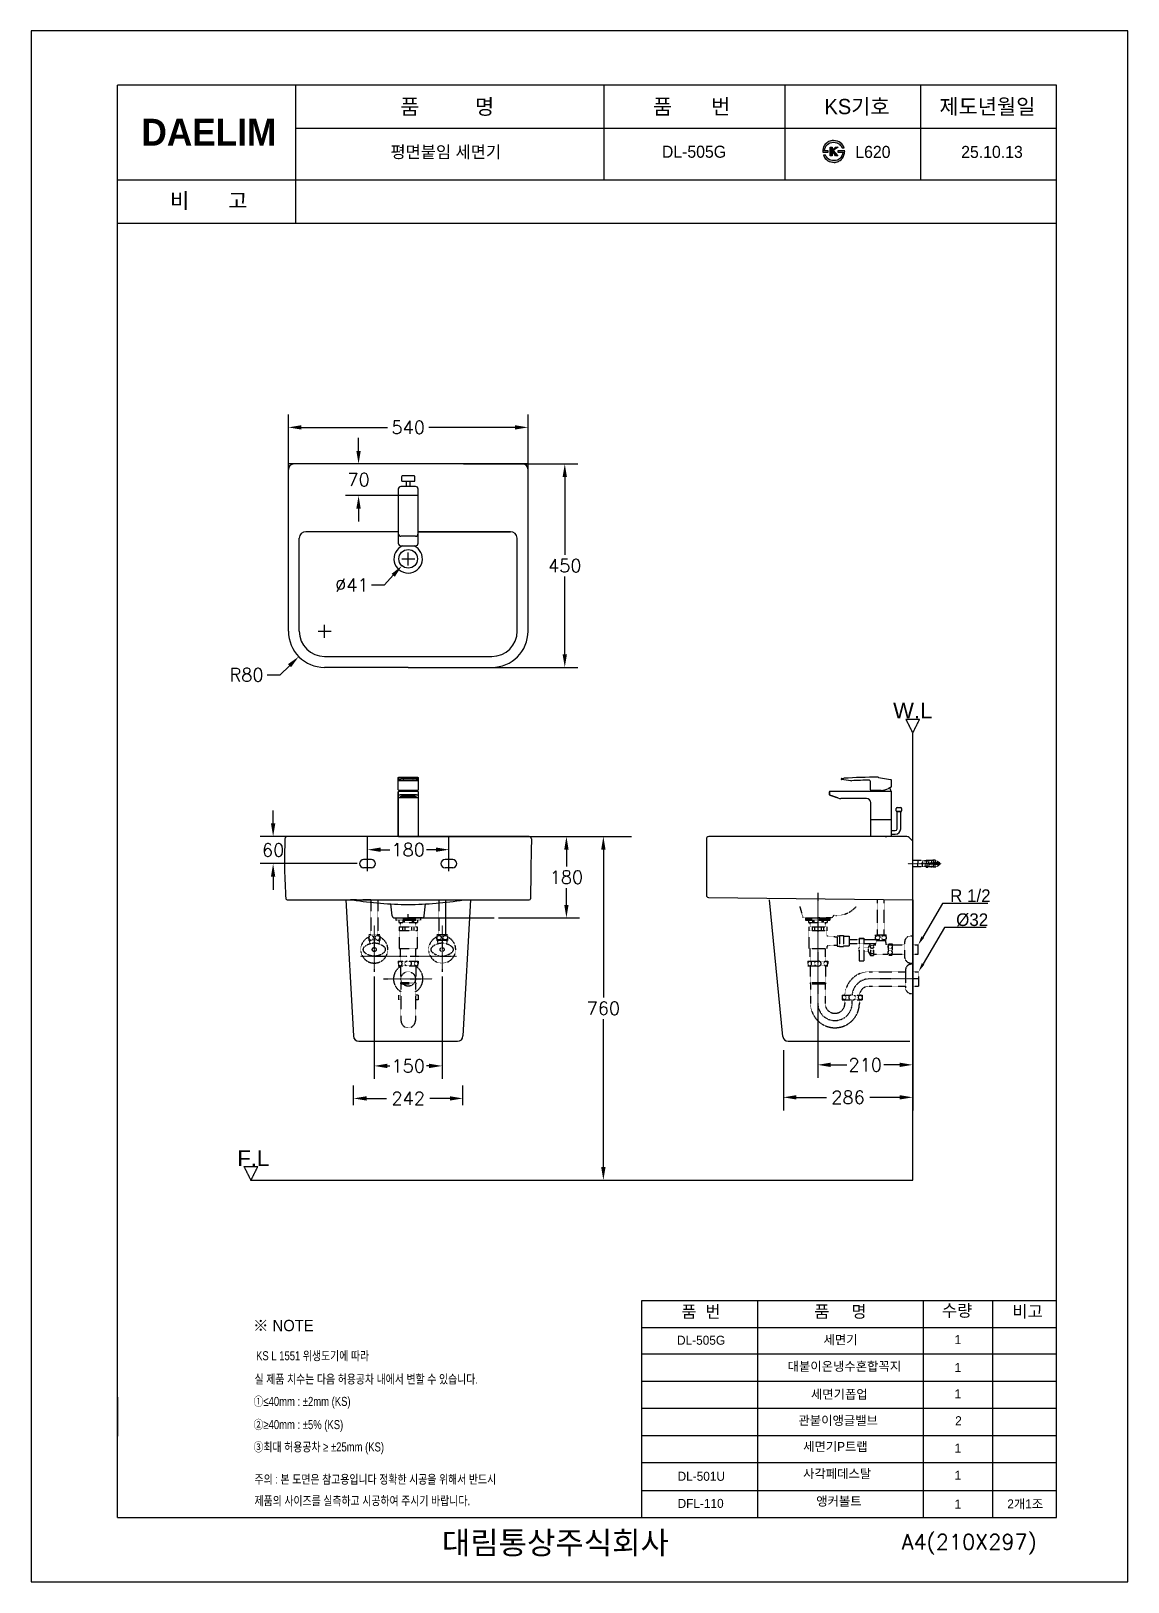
# Model space of a CAD drawing. Extents: x 63628 to 66053, y 58270 to 61700.
import ezdxf
from ezdxf.lldxf.tags import DXFTag

# ---------------------------------------------------------------- set-up
doc = ezdxf.new("R2010")
doc.units = 0
doc.header["$MEASUREMENT"] = 0
for name, pattern in [('DASHDOT', [1, 0.5, -0.25, 0, -0.25]), ('DASHED', [0.75, 0.5, -0.25]), ('HIDDEN', [9.525, 6.35, -3.175])]:
    doc.linetypes.add(name, pattern=pattern)
doc.layers.get('0').update_dxf_attribs({"linetype": 'CONTINUOUS'})
doc.layers.get('Defpoints').update_dxf_attribs({"linetype": 'CONTINUOUS'})
for name, color, linetype in [('001', 7, 'CONTINUOUS'), ('002', 7, 'CONTINUOUS'), ('1', 1, 'CONTINUOUS'), ('2', 2, 'HIDDEN'), ('7', 7, 'CONTINUOUS'), ('BU', 7, 'CONTINUOUS'), ('CENTER', 1, 'CONTINUOUS'), ('Dim', 4, 'CONTINUOUS'), ('DIMTEXT', 174, 'CONTINUOUS'), ('HIDDEN', 140, 'CONTINUOUS'), ('LINE', 7, 'CONTINUOUS'), ('POINT', 3, 'CONTINUOUS'), ('YA', 7, 'CONTINUOUS')]:
    doc.layers.add(name, color=color, linetype=linetype)
doc.styles.add('h', font='', dxfattribs={"height": 30})
doc.styles.add('MtXpl_', font='')
doc.styles.get("Standard").update_dxf_attribs({"font": 'txt.shx', "bigfont": 'ghs.shx'})
doc.styles.add('굴림', font='', dxfattribs={"height": 3.2})
doc.styles.add('스타일1', font='txt.shx', dxfattribs={"bigfont": 'ghs.shx'})
doc.styles.get('h').set_extended_font_data('Haansoft Batang')
doc.styles.get('MtXpl_').set_extended_font_data('Gulim')
doc.styles.get('굴림').set_extended_font_data('Gulim')
tags = doc.linetypes.add('Amconstr', pattern=[9999, 9999, 0]).pattern_tags.tags
tags[6:7] = [DXFTag(74, 4), DXFTag(75, 0), DXFTag(340, '0'), DXFTag(46, 1.0), DXFTag(50, 0.0), DXFTag(44, 0.0), DXFTag(45, 0.0)]
tags[4:5] = [DXFTag(74, 4), DXFTag(75, 0), DXFTag(340, '0'), DXFTag(46, 1.0), DXFTag(50, 0.0), DXFTag(44, 0.0), DXFTag(45, 0.0)]
doc.dimstyles.get("Standard").update_dxf_attribs({"dimtxt": 0.18, "dimasz": 0.18, "dimexe": 0.18, "dimexo": 0.0625, "dimgap": 0.09, "dimtad": 0, "dimtih": 1, "dimtoh": 1, "dimdec": 4, "dimzin": 0, "dimdsep": 46, "dimtxsty": 'Standard', "dimcen": 0.09, "dimadec": 0, "dimazin": 0, "dimtfac": 1, "dimtdec": 4, "dimtofl": 0, "dimtmove": 0, "dimatfit": 0, "dimfxl": 0, "dimtolj": 1, "dimtzin": 0, "dimarcsym": 0})
doc.dimstyles.new('Standard$0', dxfattribs={"dimtxt": 0.18, "dimasz": 0.18, "dimexe": 0.18, "dimexo": 0.0625, "dimgap": 0.09, "dimtad": 0, "dimtih": 1, "dimtoh": 1, "dimdec": 4, "dimzin": 0, "dimdsep": 46, "dimtxsty": 'Standard', "dimcen": 0.09, "dimadec": 0, "dimazin": 0, "dimtfac": 1, "dimtdec": 4, "dimtofl": 0, "dimtmove": 0, "dimatfit": 3, "dimfxl": 0, "dimtolj": 1, "dimtzin": 0, "dimarcsym": 0})

msp = doc.modelspace()

# ---------------------------------------------------------------- texts
at = {"color": 3, "style": '굴림', "width": 0.8}
for s, p in [('KS L 1551 위생도기에 따라', (64125.1, 58760.4)), ('실 제품 치수는 다음 허용공차 내에서 변할 수 있습니다.', (64121.7, 58708.8)), ('①≤40mm : ±2mm (KS)', (64119.5, 58659.4)), ('②≥40mm : ±5%%% (KS)', (64119.5, 58608.1)), ('③최대 허용공차 ≥ ±25mm (KS)', (64119.5, 58558.7))]:
    msp.add_text(s, height=20, dxfattribs=at).set_placement(p)
at = {"color": 1, "style": '굴림', "width": 0.8}
for s, p in [('주의 : 본 도면은 참고용입니다 정확한 시공을 위해서 반드시', (64121.7, 58487.2)), ('제품의 사이즈를 실측하고 시공하여 주시기 바랍니다.', (64121.7, 58439.8))]:
    msp.add_text(s, height=20, dxfattribs=at).set_placement(p)
at = {"layer": '1', "color": 0, "char_height": 28, "attachment_point": 5, "style": 'h'}
for s, insert in [('R 1/2', (65704.5, 59787.8, 0.1)), ('%%C32', (65708.5, 59734.3, 0.1))]:
    msp.add_mtext(s, dxfattribs=dict(at, insert=insert))
at = {"layer": '2', "style": 'MtXpl_'}
msp.add_text('※ NOTE', height=25, dxfattribs=at).set_placement((64118.4, 58824.7))
at = {"layer": 'Dim', "color": 0, "attachment_point": 1, "style": '스타일1'}
for s, insert, char_height in [('{\\fGulim|b0|i0|c129|p50;품          명}', (64443.7, 61549.8), 33.819), ('{\\fGulim|b0|i0|c129|p50;품       번}', (65002.7, 61550.2), 33.819), ('{\\fGulim|b0|i0|c129|p50;KS기호}', (65382, 61550.2), 33.819), ('{\\fGulim|b0|i0|c129|p50;제도년월일}', (65636.1, 61550.2), 33.819), ('{\\fGulim|b0|i0|c129|p50;비       고}', (63934.9, 61341.9), 33.819), ('{\\fGulim|b0|i0|c129|p50;품  번}', (65065.5, 58881.3), 26.746), ('{\\fGulim|b0|i0|c129|p50;품     명}', (65359.3, 58881.5), 26.746), ('{\\fGulim|b0|i0|c129|p50;수량}', (65641.6, 58883.7), 26.746), ('{\\fGulim|b0|i0|c129|p50;비고}', (65797.6, 58881.7), 26.746), ('{\\fGulim|b0|i0|c129|p50;1\\P}', (65669.6, 58816), 20), ('{\\fGulim|b0|i0|c129|p50;1\\P}', (65669.6, 58754.2), 20), ('{\\fGulim|b0|i0|c129|p50;1\\P}', (65669.6, 58696), 20), ('{\\fGulim|b0|i0|c129|p50;2\\P}', (65670.9, 58636.6), 20), ('{\\fGulim|b0|i0|c129|p50;1\\P}', (65669.6, 58576), 20), ('{\\fGulim|b0|i0|c129|p50;1\\P}', (65669.6, 58516), 20), ('{\\fGulim|b0|i0|c129|p50;1\\P}', (65669.6, 58452.4), 20)]:
    msp.add_mtext(s, dxfattribs=dict(at, insert=insert, char_height=char_height))
for s, insert, char_height, width in [('{\\fGulim|b0|i0|c129|p50;평면붙임 세면기}', (64422.2, 61446.3), 26.746, 293.377), ('{\\fGulim|b0|i0|c129|p50;DL-505G}', (65022.4, 61446.8), 26.746, 168.306), ('{\\fGulim|b0|i0|c129|p50;L620}', (65450.1, 61446.3), 26.746, 168.306), ('{\\fGulim|b0|i0|c129|p50;25.10.13}', (65684.2, 61446.3), 26.746, 168.306), ('{\\fGulim|b0|i0|c129|p50;DL-505G}', (65056, 58814.7), 20, 17), ('{\\fGulim|b0|i0|c129|p50;세면기}', (65379.8, 58815.7), 20, 147), ('{\\fGulim|b0|i0|c129|p50;대붙이온냉수혼합꼭지}', (65300.5, 58757), 20, 290), ('{\\fGulim|b0|i0|c129|p50;세면기폽업}', (65352, 58695.3), 20, 315), ('{\\fGulim|b0|i0|c129|p50;관붙이앵글밸브}', (65324.4, 58637.3), 20, 212), ('{\\fGulim|b0|i0|c129|p50;세면기P트랩}', (65334.6, 58579.6), 20, 212), ('{\\fGulim|b0|i0|c129|p50;사각페데스탈}', (65334.6, 58519.6), 20, 212), ('{\\fGulim|b0|i0|c129|p50;DL-501U}', (65057.2, 58513.8), 20, 147), ('{\\fGulim|b0|i0|c129|p50;DFL-110}', (65057.2, 58453.8), 20, 147), ('{\\fGulim|b0|i0|c129|p50;앵커볼트}', (65363.6, 58458.8), 20, 212), ('{\\fGulim|b0|i0|c129|p50;2개1조}', (65786.2, 58452.7), 20, 212), ('{\\fGulim|b0|i0|c129|p50;       대림통상주식회사\\P}', (64408.8, 58381.7), 50, 1090)]:
    msp.add_mtext(s, dxfattribs=dict(at, insert=insert, char_height=char_height, width=width))
at = {"layer": 'DIMTEXT', "color": 0, "char_height": 35, "attachment_point": 7, "line_spacing_factor": 0.963855}
for s, insert, width in [('\\fArial;W.L', (65533.6, 60180, 0.1), 119.337), ('\\fArial;F.L', (64083.6, 59189.9, 0.1), 99.729)]:
    msp.add_mtext(s, dxfattribs=dict(at, insert=insert, width=width))
at = {"layer": 'YA', "color": 7}
msp.add_text('A4(210X297)', height=33.819, dxfattribs=at).set_placement((65552.8, 58341.7))
at = {"layer": 'YA', "color": 7, "insert": (63871.7, 61506.3), "char_height": 59.437, "width": 290.871, "attachment_point": 1, "style": 'h'}
msp.add_mtext('{\\fHYGraphic-Medium|b1|i0|c129|p18;DAELIM}', dxfattribs=at)

# ---------------------------------------------------------------- blocks, each defined once
blk = doc.blocks.new('*D24')
at = {"layer": 'Defpoints', "color": 0}
for p in [(64386.5, 59619.2), (64536.5, 59619.2), (64536.5, 59411.4)]:
    blk.add_point(p, dxfattribs=at)
at = {"layer": 'Dim', "color": 0, "lineweight": -2}
for p, q in [((64386.5, 59609.2), (64386.5, 59382.6)), ((64536.5, 59609.2), (64536.5, 59382.6)), ((64415.3, 59411.4), (64420.7, 59411.4)), ((64507.7, 59411.4), (64502.3, 59411.4))]:
    blk.add_line(p, q, dxfattribs=at)
at = {"layer": 'Dim', "color": 0}
for points in [[(64415.3, 59416.2), (64415.3, 59406.6), (64386.5, 59411.4)], [(64507.7, 59416.2), (64507.7, 59406.6), (64536.5, 59411.4)]]:
    blk.add_solid(points, dxfattribs=at)
at = {"layer": 'Dim', "color": 0, "insert": (64461.5, 59411.4), "char_height": 28.8, "attachment_point": 5}
blk.add_mtext('\\A1;150', dxfattribs=at)
blk = doc.blocks.new('*D25')
at = {"layer": 'Defpoints', "color": 0}
for p in [(64351.7, 60742.9), (64459.5, 60742.9), (64459.5, 60672.9)]:
    blk.add_point(p, dxfattribs=at)
at = {"layer": 'Dim', "color": 0, "lineweight": -2}
for p, q in [((64351.7, 60771.7), (64351.7, 60800.5)), ((64449.5, 60742.9), (64322.9, 60742.9)), ((64449.5, 60672.9), (64322.9, 60672.9)), ((64351.7, 60644.1), (64351.7, 60615.3))]:
    blk.add_line(p, q, dxfattribs=at)
at = {"layer": 'Dim', "color": 0}
for points in [[(64346.9, 60771.7), (64356.5, 60771.7), (64351.7, 60742.9)], [(64346.9, 60644.1), (64356.5, 60644.1), (64351.7, 60672.9)]]:
    blk.add_solid(points, dxfattribs=at)
at = {"layer": 'Dim', "color": 0, "insert": (64351.7, 60707.9), "char_height": 28.8, "attachment_point": 5}
blk.add_mtext('\\A1;70', dxfattribs=at)
blk = doc.blocks.new('*D26')
at = {"layer": 'Defpoints', "color": 0}
for p in [(64340.5, 59314.6), (64582.5, 59339.5), (64582.5, 59314.6)]:
    blk.add_point(p, dxfattribs=at)
at = {"layer": 'Dim', "color": 0, "lineweight": -2}
for p, q in [((64340.5, 59324.6), (64340.5, 59368.3)), ((64582.5, 59324.6), (64582.5, 59368.3)), ((64369.3, 59339.5), (64413.5, 59339.5)), ((64553.7, 59339.5), (64509.5, 59339.5))]:
    blk.add_line(p, q, dxfattribs=at)
at = {"layer": 'Dim', "color": 0}
for points in [[(64369.3, 59344.3), (64369.3, 59334.7), (64340.5, 59339.5)], [(64553.7, 59344.3), (64553.7, 59334.7), (64582.5, 59339.5)]]:
    blk.add_solid(points, dxfattribs=at)
at = {"layer": 'Dim', "color": 0, "insert": (64461.5, 59339.5), "char_height": 28.8, "attachment_point": 5}
blk.add_mtext('\\A1;242', dxfattribs=at)
blk = doc.blocks.new('*D27')
at = {"layer": 'Defpoints', "color": 0}
for p in [(65291.1, 59456), (65577.1, 59433), (65577.1, 59341.9)]:
    blk.add_point(p, dxfattribs=at)
at = {"layer": 'Dim', "color": 0, "lineweight": -2}
for p, q in [((65291.1, 59446), (65291.1, 59313.1)), ((65577.1, 59423), (65577.1, 59313.1)), ((65319.9, 59341.9), (65386.1, 59341.9)), ((65548.3, 59341.9), (65482.1, 59341.9))]:
    blk.add_line(p, q, dxfattribs=at)
at = {"layer": 'Dim', "color": 0}
for points in [[(65319.9, 59346.7), (65319.9, 59337.1), (65291.1, 59341.9)], [(65548.3, 59346.7), (65548.3, 59337.1), (65577.1, 59341.9)]]:
    blk.add_solid(points, dxfattribs=at)
at = {"layer": 'Dim', "color": 0, "insert": (65434.1, 59341.9), "char_height": 28.8, "attachment_point": 5}
blk.add_mtext('\\A1;286', dxfattribs=at)
blk = doc.blocks.new('*D28')
at = {"layer": 'Defpoints', "color": 0}
for p in [(64573.5, 60742.9), (64573.5, 60292.9), (64807.7, 60292.9)]:
    blk.add_point(p, dxfattribs=at)
at = {"layer": 'Dim', "color": 0, "linetype": 'ByBlock', "lineweight": -2}
for p, q in [((64583.5, 60742.9), (64836.5, 60742.9)), ((64807.7, 60714.1), (64807.7, 60541.9)), ((64807.7, 60321.7), (64807.7, 60493.9)), ((64583.5, 60292.9), (64836.5, 60292.9))]:
    blk.add_line(p, q, dxfattribs=at)
at = {"layer": 'Dim', "color": 0}
for points in [[(64802.9, 60714.1), (64812.5, 60714.1), (64807.7, 60742.9)], [(64802.9, 60321.7), (64812.5, 60321.7), (64807.7, 60292.9)]]:
    blk.add_solid(points, dxfattribs=at)
at = {"layer": 'Dim', "color": 0, "insert": (64807.7, 60517.9), "char_height": 28.8, "attachment_point": 5}
blk.add_mtext('\\A1;450', dxfattribs=at)
blk = doc.blocks.new('*D29')
at = {"layer": 'Defpoints', "color": 0}
for p in [(64726.5, 60823.7), (64196.6, 60683.6), (64726.5, 60683.5)]:
    blk.add_point(p, dxfattribs=at)
at = {"layer": 'Dim', "color": 0, "linetype": 'ByBlock', "lineweight": -2}
for p, q in [((64196.6, 60693.6), (64196.6, 60852.5)), ((64225.4, 60823.7), (64415.9, 60823.7)), ((64697.7, 60823.7), (64507.1, 60823.7)), ((64726.5, 60693.5), (64726.5, 60852.5))]:
    blk.add_line(p, q, dxfattribs=at)
at = {"layer": 'Dim', "color": 0}
for points in [[(64225.4, 60828.5), (64225.4, 60818.9), (64196.6, 60823.7)], [(64697.7, 60828.5), (64697.7, 60818.9), (64726.5, 60823.7)]]:
    blk.add_solid(points, dxfattribs=at)
at = {"layer": 'Dim', "color": 0, "insert": (64461.5, 60823.7), "char_height": 28.8, "attachment_point": 5}
blk.add_mtext('\\A1;540', dxfattribs=at)
blk = doc.blocks.new('*D30')
at = {"layer": 'Defpoints', "color": 0}
for p in [(64475.3, 60548.1), (64447.7, 60517.8)]:
    blk.add_point(p, dxfattribs=at)
at = {"layer": 'Dim', "color": 0, "lineweight": -2}
for p, q in [((64461.5, 60518.5), (64461.5, 60547.3)), ((64447.1, 60532.9), (64475.9, 60532.9))]:
    blk.add_line(p, q, dxfattribs=at)
at = {"layer": 'Dim', "color": 0, "linetype": 'ByBlock', "lineweight": -2}
for p, q in [((64409, 60475.2), (64428.3, 60496.5)), ((64380.2, 60475.2), (64409, 60475.2))]:
    blk.add_line(p, q, dxfattribs=at)
at = {"layer": 'Dim', "color": 0}
blk.add_solid([(64424.8, 60499.7), (64431.9, 60493.3), (64447.7, 60517.8)], dxfattribs=at)
at = {"layer": 'Dim', "color": 0, "insert": (64337, 60475.2), "char_height": 28.8, "attachment_point": 5}
blk.add_mtext('\\A1;∅41', dxfattribs=at)
blk = doc.blocks.new('*D31')
at = {"layer": 'Defpoints', "color": 0}
for p in [(64276.6, 60372.9), (64219.6, 60316.8)]:
    blk.add_point(p, dxfattribs=at)
at = {"layer": 'Dim', "color": 0, "lineweight": -2}
for p, q in [((64276.6, 60358.5), (64276.6, 60387.3)), ((64262.2, 60372.9), (64291, 60372.9))]:
    blk.add_line(p, q, dxfattribs=at)
at = {"layer": 'Dim', "color": 0, "linetype": 'ByBlock', "lineweight": -2}
for p, q in [((64149.7, 60276.4), (64178.5, 60276.4)), ((64178.5, 60276.4), (64199.1, 60296.6))]:
    blk.add_line(p, q, dxfattribs=at)
at = {"layer": 'Dim', "color": 0}
blk.add_solid([(64195.7, 60300), (64202.4, 60293.2), (64219.6, 60316.8)], dxfattribs=at)
at = {"layer": 'Dim', "color": 0, "insert": (64104.1, 60276.4), "char_height": 28.8, "attachment_point": 5}
blk.add_mtext('\\A1;R80', dxfattribs=at)
blk = doc.blocks.new('*D32')
at = {"layer": 'Defpoints', "color": 0}
for p in [(64359, 59918.8), (64162.8, 59858.8), (64359, 59858.8)]:
    blk.add_point(p, dxfattribs=at)
at = {"layer": 'Dim', "color": 0, "lineweight": -2}
for p, q in [((64162.8, 59947.6), (64162.8, 59976.4)), ((64349, 59918.8), (64134, 59918.8)), ((64349, 59858.8), (64134, 59858.8)), ((64162.8, 59830), (64162.8, 59801.2))]:
    blk.add_line(p, q, dxfattribs=at)
at = {"layer": 'Dim', "color": 0}
for points in [[(64158, 59947.6), (64167.6, 59947.6), (64162.8, 59918.8)], [(64158, 59830), (64167.6, 59830), (64162.8, 59858.8)]]:
    blk.add_solid(points, dxfattribs=at)
at = {"layer": 'Dim', "color": 0, "insert": (64162.8, 59888.8), "char_height": 48, "attachment_point": 5}
blk.add_mtext('\\A1;{\\H0.6x;60}', dxfattribs=at)
blk = doc.blocks.new('*D33')
at = {"layer": 'Defpoints', "color": 0}
for p in [(64551.4, 59889.7), (64371.5, 59832.5), (64551.4, 59832.5)]:
    blk.add_point(p, dxfattribs=at)
at = {"layer": 'Dim', "color": 0, "linetype": 'ByBlock', "lineweight": -2}
for p, q in [((64371.5, 59842.5), (64371.5, 59918.5)), ((64551.4, 59842.5), (64551.4, 59918.5)), ((64400.3, 59889.7), (64420.6, 59889.7)), ((64522.6, 59889.7), (64502.2, 59889.7))]:
    blk.add_line(p, q, dxfattribs=at)
at = {"layer": 'Dim', "color": 0}
for points in [[(64400.3, 59894.5), (64400.3, 59884.9), (64371.5, 59889.7)], [(64522.6, 59894.5), (64522.6, 59884.9), (64551.4, 59889.7)]]:
    blk.add_solid(points, dxfattribs=at)
at = {"layer": 'Dim', "color": 0, "insert": (64461.4, 59889.7), "char_height": 28.8, "attachment_point": 5}
blk.add_mtext('\\A1;180', dxfattribs=at)
blk = doc.blocks.new('*D34')
at = {"layer": 'Defpoints', "color": 0}
for p in [(64651.5, 59918.8), (64811.3, 59918.8), (64651.5, 59738.8)]:
    blk.add_point(p, dxfattribs=at)
at = {"layer": 'Dim', "color": 0, "linetype": 'ByBlock', "lineweight": -2}
for p, q in [((64661.5, 59918.8), (64840.1, 59918.8)), ((64811.3, 59890), (64811.3, 59852.8)), ((64811.3, 59767.6), (64811.3, 59804.8)), ((64661.5, 59738.8), (64840.1, 59738.8))]:
    blk.add_line(p, q, dxfattribs=at)
at = {"layer": 'Dim', "color": 0}
for points in [[(64806.5, 59890), (64816.1, 59890), (64811.3, 59918.8)], [(64806.5, 59767.6), (64816.1, 59767.6), (64811.3, 59738.8)]]:
    blk.add_solid(points, dxfattribs=at)
at = {"layer": 'Dim', "color": 0, "insert": (64811.3, 59828.8), "char_height": 28.8, "attachment_point": 5}
blk.add_mtext('\\A1;180', dxfattribs=at)
blk = doc.blocks.new('*D22')
at = {"layer": 'Defpoints', "color": 0}
for p in [(65367.1, 59559.8), (65577.1, 59559.8), (65577.1, 59413.8)]:
    blk.add_point(p, dxfattribs=at)
at = {"layer": 'Dim', "color": 0, "linetype": 'ByBlock', "lineweight": -2}
for p, q in [((65367.1, 59549.8), (65367.1, 59385)), ((65577.1, 59549.8), (65577.1, 59385)), ((65395.9, 59413.8), (65431.3, 59413.8)), ((65548.3, 59413.8), (65512.9, 59413.8))]:
    blk.add_line(p, q, dxfattribs=at)
at = {"layer": 'Dim', "color": 0}
for points in [[(65395.9, 59418.6), (65395.9, 59409), (65367.1, 59413.8)], [(65548.3, 59418.6), (65548.3, 59409), (65577.1, 59413.8)]]:
    blk.add_solid(points, dxfattribs=at)
at = {"layer": 'Dim', "color": 0, "insert": (65472.1, 59413.8), "char_height": 28.8, "attachment_point": 5}
blk.add_mtext('\\A1;210', dxfattribs=at)
blk = doc.blocks.new('*D23')
at = {"layer": 'Defpoints', "color": 0}
for p in [(64864.1, 59918.8), (64864.1, 59158.8), (64893, 59158.8)]:
    blk.add_point(p, dxfattribs=at)
at = {"layer": 'Dim', "color": 0, "linetype": 'ByBlock', "lineweight": -2}
for p, q in [((64874.1, 59918.8), (64921.8, 59918.8)), ((64893, 59890), (64893, 59562.8)), ((64893, 59187.6), (64893, 59514.8)), ((64874.1, 59158.8), (64921.8, 59158.8))]:
    blk.add_line(p, q, dxfattribs=at)
at = {"layer": 'Dim', "color": 0}
for points in [[(64888.2, 59890), (64897.8, 59890), (64893, 59918.8)], [(64888.2, 59187.6), (64897.8, 59187.6), (64893, 59158.8)]]:
    blk.add_solid(points, dxfattribs=at)
at = {"layer": 'Dim', "color": 0, "insert": (64893, 59538.8), "char_height": 28.8, "attachment_point": 5}
blk.add_mtext('\\A1;760', dxfattribs=at)

# ---------------------------------------------------------------- dimensions: what is measured, and where the dimension line sits
at = {"layer": 'Dim', "color": 0}
dim = msp.add_linear_dim(base=(64726.5, 60823.7, 0.1), p1=(64196.6, 60683.6, 0.1), p2=(64726.5, 60683.5, 0.1), text='540', dimstyle='Standard$0', override={"dimscale": 160, "dimgap": 0.06, "dimdec": 0, "dimarcsym": 1}, dxfattribs=at)
dim.commit()
dim.dimension.update_dxf_attribs({"geometry": '*D29', "text_midpoint": (64461.5, 60823.7, 0.1)})
for base, p1, p2, dimstyle, override, picture, middle in [((64351.7, 60742.9, 0.1), (64459.5, 60672.9, 0.1), (64459.5, 60742.9, 0.1), 'Standard', {"dimscale": 160, "dimgap": 0.06, "dimdec": 0, "dimatfit": 3}, '*D25', (64351.7, 60707.9, 0.1)), ((64807.7, 60292.9, 0.1), (64573.5, 60742.9, 0.1), (64573.5, 60292.9, 0.1), 'Standard$0', {"dimscale": 160, "dimgap": 0.06, "dimdec": 0, "dimarcsym": 1}, '*D28', (64807.7, 60517.9, 0.1)), ((64811.3, 59918.8, 0.1), (64651.5, 59738.8, 0.1), (64651.5, 59918.8, 0.1), 'Standard$0', {"dimscale": 160, "dimgap": 0.06, "dimdec": 0, "dimarcsym": 1}, '*D34', (64811.3, 59828.8, 0.1)), ((64893, 59158.8, 0.1), (64864.1, 59918.8, 0.1), (64864.1, 59158.8, 0.1), 'Standard$0', {"dimscale": 160, "dimgap": 0.06, "dimdec": 0, "dimarcsym": 1}, '*D23', (64893, 59538.8, 0.1))]:
    dim = msp.add_linear_dim(base=base, p1=p1, p2=p2, angle=90, dimstyle=dimstyle, override=override, dxfattribs=at)
    dim.commit()
    dim.dimension.update_dxf_attribs({"geometry": picture, "text_midpoint": middle})
dim = msp.add_diameter_dim_2p(p1=(64475.3, 60548.1, 0.1), p2=(64447.7, 60517.8, 0.1), dimstyle='Standard', override={"dimscale": 160, "dimgap": 0.06, "dimdec": 0, "dimatfit": 3, "dimarcsym": 1}, dxfattribs=at)
dim.commit()
dim.dimension.update_dxf_attribs({"geometry": '*D30', "text_midpoint": (64337, 60475.2, 0.1)})
dim = msp.add_radius_dim(center=(64276.6, 60372.9, 0.1), mpoint=(64219.6, 60316.8, 0.1), dimstyle='Standard', override={"dimscale": 160, "dimgap": 0.06, "dimdec": 0, "dimatfit": 3, "dimarcsym": 1}, dxfattribs=at)
dim.commit()
dim.dimension.update_dxf_attribs({"geometry": '*D31', "text_midpoint": (64104.1, 60276.4, 0.1)})
dim = msp.add_linear_dim(base=(64162.8, 59858.8, 0.1), p1=(64359, 59918.8, 0.1), p2=(64359, 59858.8, 0.1), angle=90, text='{\\H0.6x;<>}', dimstyle='Standard', override={"dimscale": 160, "dimtxt": 0.3, "dimgap": 0.06, "dimdec": 0, "dimatfit": 3}, dxfattribs=at)
dim.commit()
dim.dimension.update_dxf_attribs({"geometry": '*D32', "text_midpoint": (64162.8, 59888.8, 0.1)})
for base, p1, p2, dimstyle, override, picture, middle in [((64551.4, 59889.7, 0.1), (64371.5, 59832.5, 0.1), (64551.4, 59832.5, 0.1), 'Standard$0', {"dimscale": 160, "dimgap": 0.06, "dimdec": 0, "dimarcsym": 1}, '*D33', (64461.4, 59889.7, 0.1)), ((64536.5, 59411.4, 0.1), (64386.5, 59619.2, 0.1), (64536.5, 59619.2, 0.1), 'Standard', {"dimscale": 160, "dimgap": 0.06, "dimdec": 0, "dimatfit": 3}, '*D24', (64461.5, 59411.4, 0.1)), ((65577.1, 59413.8, 0.1), (65367.1, 59559.8, 0.1), (65577.1, 59559.8, 0.1), 'Standard$0', {"dimscale": 160, "dimgap": 0.06, "dimdec": 0, "dimarcsym": 1}, '*D22', (65472.1, 59413.8, 0.1)), ((65577.1, 59341.9, 0.1), (65291.1, 59456, 0.1), (65577.1, 59433, 0.1), 'Standard', {"dimscale": 160, "dimgap": 0.06, "dimdec": 0, "dimatfit": 3}, '*D27', (65434.1, 59341.9, 0.1)), ((64582.5, 59339.5, 0.1), (64340.5, 59314.6, 0.1), (64582.5, 59314.6, 0.1), 'Standard', {"dimscale": 160, "dimgap": 0.06, "dimdec": 0, "dimatfit": 3}, '*D26', (64461.5, 59339.5, 0.1))]:
    dim = msp.add_linear_dim(base=base, p1=p1, p2=p2, dimstyle=dimstyle, override=override, dxfattribs=at)
    dim.commit()
    dim.dimension.update_dxf_attribs({"geometry": picture, "text_midpoint": middle, "dimtype": 160})

# ---------------------------------------------------------------- hatches: boundary and pattern name
at = {"layer": 'Dim'}
h = msp.add_hatch(color=0, dxfattribs=at)
h.dxf.hatch_style = 1
edge = h.paths.add_edge_path()
edge.add_spline(control_points=[(65388.5, 61449.3), (65392.2, 61452.7), (65396.8, 61454.4), (65402.4, 61454.4)], knot_values=[9, 9, 9, 9, 10, 10, 10, 10], degree=3, periodic=0)
edge.add_spline(control_points=[(65402.4, 61454.4), (65407.1, 61454.4), (65411.3, 61452.9), (65415, 61450)], knot_values=[8, 8, 8, 8, 9, 9, 9, 9], degree=3, periodic=0)
edge.add_spline(control_points=[(65415, 61450), (65417.9, 61447.7), (65419.8, 61445.1), (65420.8, 61442.2)], knot_values=[7, 7, 7, 7, 8, 8, 8, 8], degree=3, periodic=0)
edge.add_spline(control_points=[(65420.8, 61442.2), (65420.8, 61442.2), (65425.4, 61442.2), (65425.4, 61442.2)], knot_values=[6.00001, 6.00001, 6.00001, 6.00001, 7, 7, 7, 7], degree=3, periodic=0)
edge.add_spline(control_points=[(65425.4, 61442.2), (65423.6, 61446.7), (65421, 61450.3), (65417.6, 61453)], knot_values=[5, 5, 5, 5, 6, 6, 6, 6], degree=3, periodic=0)
edge.add_spline(control_points=[(65417.6, 61453), (65413.4, 61456.3), (65408.2, 61458), (65402, 61458.1)], knot_values=[4, 4, 4, 4, 5, 5, 5, 5], degree=3, periodic=0)
edge.add_spline(control_points=[(65402, 61458.1), (65398, 61458.1), (65394.4, 61457.3), (65391.2, 61455.8)], knot_values=[3, 3, 3, 3, 4, 4, 4, 4], degree=3, periodic=0)
edge.add_spline(control_points=[(65391.2, 61455.8), (65388.3, 61454.4), (65385.7, 61452.4), (65383.7, 61449.9)], knot_values=[2, 2, 2, 2, 3, 3, 3, 3], degree=3, periodic=0)
edge.add_spline(control_points=[(65383.7, 61449.9), (65381.7, 61447.5), (65380.2, 61444.8), (65379.3, 61441.6)], knot_values=[1, 1, 1, 1, 2, 2, 2, 2], degree=3, periodic=0)
edge.add_spline(control_points=[(65379.3, 61441.6), (65378.4, 61438.6), (65378, 61435.4), (65378.2, 61432.1)], knot_values=[0, 0, 0, 0, 1, 1, 1, 1], degree=3, periodic=0)
edge.add_spline(control_points=[(65378.2, 61432.1), (65378.2, 61432.1), (65378.2, 61432.1), (65378.2, 61432.1), (65378.2, 61432.1), (65390.1, 61432.1), (65390.1, 61432.1), (65390.1, 61432.1), (65390.1, 61435.6), (65390.1, 61435.6), (65390.1, 61435.6), (65382.3, 61435.6), (65382.3, 61435.6), (65382.6, 61441.3), (65384.7, 61445.9), (65388.5, 61449.3)], knot_values=[10, 10, 10, 10, 10.99996, 10.99996, 10.99996, 11.99996, 11.99996, 11.99996, 12.99996, 12.99996, 12.99996, 13.99996, 13.99996, 13.99996, 14.99996, 14.99996, 14.99996, 14.99996], degree=3, periodic=0)
h = msp.add_hatch(color=0, dxfattribs=at)
h.dxf.hatch_style = 1
h.paths.add_polyline_path([(65398.9, 61436.7), (65398.9, 61443.4), (65394.4, 61443.4), (65394.4, 61424.5), (65398.9, 61424.5), (65398.9, 61431.2), (65401, 61433.1), (65406.3, 61424.5), (65411.4, 61424.5), (65401, 61435.8), (65411.9, 61443.2), (65406.1, 61443.2)])
h = msp.add_hatch(color=0, dxfattribs=at)
h.dxf.hatch_style = 1
edge = h.paths.add_edge_path()
edge.add_spline(control_points=[(65403.4, 61413.7), (65398.3, 61413.4), (65394, 61414.7), (65390.4, 61417.5)], knot_values=[8, 8, 8, 8, 9, 9, 9, 9], degree=3, periodic=0)
edge.add_spline(control_points=[(65390.4, 61417.5), (65387.9, 61419.5), (65385.8, 61422.2), (65384, 61425.6)], knot_values=[7, 7, 7, 7, 8, 8, 8, 8], degree=3, periodic=0)
edge.add_spline(control_points=[(65384, 61425.6), (65384, 61425.6), (65379.6, 61425.6), (65379.6, 61425.6)], knot_values=[6.00001, 6.00001, 6.00001, 6.00001, 7, 7, 7, 7], degree=3, periodic=0)
edge.add_spline(control_points=[(65379.6, 61425.6), (65381.7, 61420.4), (65384.9, 61416.4), (65389.2, 61413.6)], knot_values=[5, 5, 5, 5, 6, 6, 6, 6], degree=3, periodic=0)
edge.add_spline(control_points=[(65389.2, 61413.6), (65393.2, 61411), (65398, 61409.7), (65403.3, 61409.8)], knot_values=[4, 4, 4, 4, 5, 5, 5, 5], degree=3, periodic=0)
edge.add_spline(control_points=[(65403.3, 61409.8), (65406.6, 61409.8), (65409.8, 61410.4), (65412.7, 61411.8)], knot_values=[3, 3, 3, 3, 4, 4, 4, 4], degree=3, periodic=0)
edge.add_spline(control_points=[(65412.7, 61411.8), (65415.5, 61413.1), (65418, 61414.9), (65420.2, 61417.3)], knot_values=[2, 2, 2, 2, 3, 3, 3, 3], degree=3, periodic=0)
edge.add_spline(control_points=[(65420.2, 61417.3), (65422.3, 61419.7), (65423.9, 61422.4), (65425, 61425.5)], knot_values=[1, 1, 1, 1, 2, 2, 2, 2], degree=3, periodic=0)
edge.add_spline(control_points=[(65425, 61425.5), (65426.1, 61428.7), (65426.6, 61432.1), (65426.6, 61435.6)], knot_values=[0, 0, 0, 0, 1, 1, 1, 1], degree=3, periodic=0)
edge.add_spline(control_points=[(65426.6, 61435.6), (65426.6, 61435.6), (65426.6, 61435.6), (65426.6, 61435.6), (65426.6, 61435.6), (65411.2, 61435.6), (65411.2, 61435.6), (65411.2, 61435.6), (65411.2, 61432.1), (65411.2, 61432.1), (65411.2, 61432.1), (65422.3, 61432.1), (65422.3, 61432.1), (65421.9, 61426.1), (65419.5, 61421.4), (65415.4, 61418)], knot_values=[10, 10, 10, 10, 10.99996, 10.99996, 10.99996, 11.99996, 11.99996, 11.99996, 12.99996, 12.99996, 12.99996, 13.99996, 13.99996, 13.99996, 14.99996, 14.99996, 14.99996, 14.99996], degree=3, periodic=0)
edge.add_spline(control_points=[(65415.4, 61418), (65411.8, 61415.1), (65407.8, 61413.7), (65403.4, 61413.7)], knot_values=[9, 9, 9, 9, 10, 10, 10, 10], degree=3, periodic=0)

# ---------------------------------------------------------------- linework, layer by layer
at = {"color": 0}
for p, q in [((64426, 59743.2, 0.1), (64423, 59769.6, 0.1)), ((64497.1, 59743.2, 0.1), (64500.1, 59769.6, 0.1))]:
    msp.add_line(p, q, dxfattribs=at)
at = {"color": 0, "linetype": 'Continuous'}
msp.add_circle((64461.5, 60532.9, 0.1), 20.5, dxfattribs=at)
msp.add_arc((64461.5, 60532.9, 0.1), 31.5, 114.0827, 65.9173, dxfattribs=at)
for start, end in [(260.666, 270.0003), (269.9997, 279.334)]:
    msp.add_arc((64461.6, 60523.9, 0.1), 755.3, start, end)
at = {"color": 0}
for centre, start, end in [((64431, 59743.8, 0.1), 186.5639, 270), ((64492.1, 59743.8, 0.1), 270, 353.4361)]:
    msp.add_arc(centre, 5, start, end, dxfattribs=at)
at = {"layer": '001', "color": 7, "linetype": 'Continuous'}
for p, q in [((64196.6, 60372.9, 0.1), (64196.6, 60730.9, 0.1)), ((64726.5, 60497.8, 0.1), (64726.5, 60730.9, 0.1)), ((64439.5, 60592.9, 0.1), (64235.5, 60592.9, 0.1)), ((64687.5, 60592.9, 0.1), (64483.5, 60592.9, 0.1)), ((64483.5, 60592.9, 0.1), (64687.5, 60592.9, 0.1)), ((64276.6, 60316.9, 0.1), (64461.5, 60316.9, 0.1)), ((64461.5, 59918.8, 0.1), (64194, 59918.8, 0.1)), ((64729, 59918.8, 0.1), (64461.5, 59918.8, 0.1)), ((64193.9, 59778.8, 0.1), (64461.5, 59778.8, 0.1)), ((64461.5, 59778.8, 0.1), (64729.1, 59778.8, 0.1)), ((65290, 59476.6, 0.1), (65260.1, 59778.8, 0.1)), ((64384.4, 59465.8, 0.1), (64538.7, 59465.8, 0.1))]:
    msp.add_line(p, q, dxfattribs=at)
at = {"layer": '001', "color": 7}
for p, q in [((65563.8, 59918.8, 0.1), (65125.9, 59918.8, 0.1)), ((65577.1, 59908.8, 0.1), (65569.4, 59916.4, 0.1)), ((65125.7, 59783.8, 0.1), (65577.1, 59778.8, 0.1))]:
    msp.add_line(p, q, dxfattribs=at)
msp.add_lwpolyline([(65577.1, 59778.8), (65577.1, 59908.8)], dxfattribs=at)
at = {"layer": '001', "color": 0, "linetype": 'Continuous'}
msp.add_lwpolyline([(65577.1, 59778.8), (65577.1, 59523.8)], dxfattribs=at)
at = {"layer": '001', "color": 7, "linetype": 'Continuous'}
for centre, radius, start, end in [((64235.5, 60577.9, 0.1), 15, 90, 177.0697), ((64687.5, 60577.9, 0.1), 15, 2.9303, 90), ((65342.6, 59864.2, 0.1), 1154.6, 177.5606, 184.132), ((64194, 59913.8, 0.1), 5, 90, 184.5906), ((64729, 59913.8, 0.1), 5, 355.4094, 90), ((74346.8, 59699.2, 0.1), 9615.2, 178.72338, 179.51206), ((64193.9, 59781.8, 0.1), 3, 194.2087, 270), ((64729.1, 59781.8, 0.1), 3, 270, 345.7913)]:
    msp.add_arc(centre, radius, start, end, dxfattribs=at)
at = {"layer": '001', "color": 7}
for centre, radius, start, end in [((65125.9, 59913.8, 0.1), 5, 90, 194.9861), ((65563.8, 59910.8, 0.1), 8, 45, 90), ((65125.7, 59788.8, 0.1), 5, 203.3876, 270)]:
    msp.add_arc(centre, radius, start, end, dxfattribs=at)
for points in [[(65577.1, 59158.8, 0.1), (65577.1, 59653.6, 0.1), (65577.1, 60148.4, 0.1)], [(64112.7, 59158.8, 0.1), (64844.9, 59158.8, 0.1), (65577.1, 59158.8, 0.1)]]:
    msp.add_open_spline(points, degree=2, dxfattribs=at)
at = {"layer": '002', "color": 0, "linetype": 'Continuous'}
for p, q in [((64323.6, 59778.8, 0.1), (64340.5, 59477.8, 0.1)), ((64599.4, 59778.8, 0.1), (64582.5, 59477.8, 0.1))]:
    msp.add_line(p, q, dxfattribs=at)
at = {"layer": '1', "color": 0}
for p, q in [((65642.6, 59770.5, 0.1), (65599.2, 59696.3, 0.1)), ((65742.9, 59770.4, 0.1), (65642.6, 59770.5, 0.1)), ((65647, 59717.2, 0.1), (65600, 59637, 0.1)), ((65739.4, 59717.2, 0.1), (65647, 59717.2, 0.1))]:
    msp.add_line(p, q, dxfattribs=at)
for points in [[(65602.1, 59694.6, 0.1), (65596.3, 59698, 0.1), (65589.1, 59679, 0.1)], [(65602.9, 59635.4, 0.1), (65597.2, 59638.7, 0.1), (65589.9, 59619.8, 0.1)]]:
    msp.add_solid(points, dxfattribs=at)
at = {"layer": '7', "color": 0, "extrusion": (0, 1, 0)}
for p in [(64431, 59738.8, 0.1), (64492.1, 59738.8, 0.1)]:
    msp.add_line(p, (64461.5, 59738.8, 0.1), dxfattribs=at)
at = {"layer": 'BU', "linetype": 'Continuous'}
for p, q in [((64439.5, 60686.9, 0.1), (64439.5, 60588.9, 0.1)), ((64477.5, 60692.9, 0.1), (64445.5, 60692.9, 0.1)), ((64474.5, 60716.4, 0.1), (64448.5, 60716.4, 0.1)), ((64448.5, 60704.4, 0.1), (64474.5, 60704.4, 0.1)), ((64457.5, 60692.9, 0.1), (64457.5, 60704.4, 0.1)), ((64465.5, 60692.9, 0.1), (64465.5, 60704.4, 0.1)), ((64483.5, 60588.9, 0.1), (64483.5, 60686.9, 0.1)), ((64483.5, 60672.9, 0.1), (64439.5, 60672.9, 0.1)), ((64439.5, 60595.5, 0.1), (64439.5, 60566.9, 0.1)), ((64477.5, 60582.9, 0.1), (64445.5, 60582.9, 0.1)), ((64483.5, 60566.9, 0.1), (64483.5, 60593.7, 0.1)), ((64445.5, 60561.7, 0.1), (64477.5, 60561.7, 0.1)), ((64439.5, 60048.7, 0.1), (64439.5, 60048.8, 0.1)), ((64439.5, 60048.8, 0.1), (64439.5, 60046.5, 0.1)), ((64439.5, 60044.8, 0.1), (64439.5, 60048.7, 0.1)), ((64439.5, 60045.3, 0.1), (64439.5, 60046.5, 0.1)), ((64439.5, 60043.2, 0.1), (64439.5, 60045.3, 0.1)), ((64439.5, 60044, 0.1), (64439.5, 60044.8, 0.1)), ((64439.5, 60021.8, 0.1), (64439.5, 60044.4, 0.1)), ((64439.5, 60044.4, 0.1), (64439.5, 60043.1, 0.1)), ((64439.5, 60042.8, 0.1), (64439.5, 60044, 0.1)), ((64439.5, 60043.1, 0.1), (64439.5, 60043.2, 0.1)), ((64439.5, 60025.9, 0.1), (64439.5, 60042.8, 0.1)), ((64440.5, 60049.8, 0.1), (64482.5, 60049.8, 0.1)), ((64482.5, 60042.2, 0.1), (64440.5, 60042.2, 0.1)), ((64477.5, 60046.2, 0.1), (64445.5, 60046.2, 0.1)), ((64445.5, 60046.2, 0.1), (64445.5, 60046, 0.1)), ((64445.5, 60046, 0.1), (64477.5, 60046, 0.1)), ((64451.5, 60045.6, 0.1), (64450.5, 60045.6, 0.1)), ((64450.5, 60045.6, 0.1), (64450.5, 60045, 0.1)), ((64450.5, 60045, 0.1), (64450.5, 60044.7, 0.1)), ((64450.5, 60044.7, 0.1), (64451.5, 60044.7, 0.1)), ((64451.5, 60045.6, 0.1), (64451.5, 60044.7, 0.1)), ((64451.5, 60045, 0.1), (64451.5, 60045.6, 0.1)), ((64451.5, 60044.7, 0.1), (64451.5, 60045, 0.1)), ((64472.5, 60045.6, 0.1), (64471.5, 60045.6, 0.1)), ((64471.5, 60045.6, 0.1), (64471.5, 60045, 0.1)), ((64471.5, 60045, 0.1), (64471.5, 60044.7, 0.1)), ((64471.5, 60044.7, 0.1), (64472.5, 60044.7, 0.1)), ((64471.5, 60044.7, 0.1), (64472.5, 60044.7, 0.1)), ((64472.5, 60045, 0.1), (64472.5, 60045.6, 0.1)), ((64472.5, 60045.6, 0.1), (64472.5, 60044.7, 0.1)), ((64472.5, 60044.7, 0.1), (64472.5, 60045, 0.1)), ((64472.5, 60044.7, 0.1), (64472.5, 60044.7, 0.1)), ((64477.5, 60046, 0.1), (64477.5, 60046.2, 0.1)), ((64482.5, 60042.1, 0.1), (64482.5, 60042.2, 0.1)), ((64483.5, 60048.8, 0.1), (64483.5, 60046.5, 0.1)), ((64483.5, 60046.5, 0.1), (64483.5, 60045.3, 0.1)), ((64483.5, 60045.3, 0.1), (64483.5, 60043.2, 0.1)), ((64483.5, 60044.4, 0.1), (64483.5, 60044.4, 0.1)), ((64483.5, 60044.4, 0.1), (64483.5, 60021.8, 0.1)), ((64483.5, 60043.2, 0.1), (64483.5, 60043.1, 0.1)), ((65419.1, 60046, 0.1), (65419.1, 60046.2, 0.1)), ((65419.1, 60046.2, 0.1), (65419.1, 60046, 0.1)), ((65424.9, 60044.3, 0.1), (65419.9, 60045, 0.1)), ((65440, 60042.2, 0.1), (65424.9, 60044.3, 0.1)), ((65483.6, 60021.8, 0.1), (65483.6, 60040.4, 0.1)), ((65501.5, 60049.6, 0.1), (65523.2, 60045.8, 0.1)), ((65523.2, 60045.8, 0.1), (65528.2, 60044.9, 0.1)), ((65529.1, 60043.9, 0.1), (65529.1, 60043.8, 0.1)), ((65529.1, 60043.8, 0.1), (65529.1, 60042.8, 0.1)), ((65529.1, 60042.8, 0.1), (65529.1, 60028.4, 0.1)), ((64439.5, 60021.8, 0.1), (64439.5, 60025.9, 0.1)), ((64439.5, 60017.8, 0.1), (64439.5, 59918.8, 0.1)), ((64439.5, 60009.7, 0.1), (64439.5, 60017.8, 0.1)), ((64439.5, 60004.9, 0.1), (64439.5, 60009.7, 0.1)), ((64439.5, 60003.8, 0.1), (64439.5, 60004.9, 0.1)), ((64439.5, 59918.8, 0.1), (64439.5, 60003.8, 0.1)), ((64441, 60020.8, 0.1), (64440.5, 60020.8, 0.1)), ((64440.5, 60018.8, 0.1), (64445.5, 60018.8, 0.1)), ((64482.5, 60004, 0.1), (64440.5, 60004, 0.1)), ((64482.1, 60020.8, 0.1), (64441, 60020.8, 0.1)), ((64445.5, 60018.8, 0.1), (64477.5, 60018.8, 0.1)), ((64445.5, 60011.5, 0.1), (64477.5, 60011.5, 0.1)), ((64448.5, 60008.5, 0.1), (64448.5, 60005.8, 0.1)), ((64448.5, 60008.5, 0.1), (64474.5, 60008.5, 0.1)), ((64448.5, 60005.8, 0.1), (64474.5, 60005.8, 0.1)), ((64474.5, 60005.8, 0.1), (64474.5, 60008.5, 0.1)), ((64477.5, 60018.8, 0.1), (64482.5, 60018.8, 0.1)), ((64482.5, 60020.8, 0.1), (64482.1, 60020.8, 0.1)), ((64483.5, 60017.8, 0.1), (64483.5, 60009.7, 0.1)), ((64483.5, 60009.7, 0.1), (64483.5, 60004.9, 0.1)), ((64483.5, 60004.9, 0.1), (64483.5, 60003.8, 0.1)), ((64483.5, 60003.8, 0.1), (64483.5, 59918.8, 0.1)), ((64483.5, 60003.8, 0.1), (64483.5, 60003.8, 0.1)), ((65392.8, 60017.8, 0.1), (65392.8, 60011.5, 0.1)), ((65392.8, 60011.5, 0.1), (65392.8, 60017.8, 0.1)), ((65393.5, 60010.5, 0.1), (65398.5, 60008.7, 0.1)), ((65398.5, 60008.7, 0.1), (65393.5, 60010.5, 0.1)), ((65393.8, 60018.8, 0.1), (65398.8, 60018.8, 0.1)), ((65398.5, 60008.7, 0.1), (65411.5, 60004, 0.1)), ((65411.5, 60004, 0.1), (65398.5, 60008.7, 0.1)), ((65398.8, 60018.8, 0.1), (65523.1, 60018.8, 0.1)), ((65399.1, 60008.5, 0.1), (65406.6, 60005.8, 0.1)), ((65406.6, 60005.8, 0.1), (65399.1, 60008.5, 0.1)), ((65475.1, 60002.8, 0.1), (65418.3, 60002.8, 0.1)), ((65498.1, 60020.8, 0.1), (65484.6, 60020.8, 0.1)), ((65485.1, 60020.8, 0.1), (65489.5, 60020.8, 0.1)), ((65500.1, 60020.8, 0.1), (65498.1, 60020.8, 0.1)), ((65507.1, 60020.8, 0.1), (65500.1, 60020.8, 0.1)), ((65523.1, 60018.8, 0.1), (65528.1, 60018.8, 0.1)), ((65528.1, 60018.8, 0.1), (65529.1, 60018.8, 0.1)), ((65529.1, 60018.8, 0.1), (65529.1, 60017.8, 0.1)), ((65529.1, 60017.8, 0.1), (65529.1, 59918.8, 0.1)), ((65484.1, 59918.8, 0.1), (65484.1, 59993.8, 0.1)), ((65540.5, 59975.7, 0.1), (65540.5, 59980.8, 0.1)), ((65546.5, 59973.8, 0.1), (65542.4, 59973.8, 0.1)), ((65542.5, 59982.8, 0.1), (65550.6, 59982.8, 0.1)), ((65542.5, 59935.8, 0.1), (65542.5, 59973.8, 0.1)), ((65542.5, 59973.8, 0.1), (65550.5, 59973.8, 0.1)), ((65548.8, 59973.8, 0.1), (65544.1, 59973.8, 0.1)), ((65550.5, 59973.8, 0.1), (65546.5, 59973.8, 0.1)), ((65550.6, 59973.8, 0.1), (65546.5, 59973.8, 0.1)), ((65550.5, 59935.8, 0.1), (65550.5, 59973.8, 0.1)), ((65552.5, 59980.9, 0.1), (65552.5, 59975.7, 0.1)), ((65529.1, 59955.8, 0.1), (65529.1, 59950.8, 0.1)), ((65529.1, 59950.8, 0.1), (65529.1, 59928.8, 0.1)), ((65529.1, 59931.8, 0.1), (65538.5, 59931.8, 0.1)), ((65529.1, 59928.8, 0.1), (65529.1, 59923.8, 0.1)), ((64440.1, 59918.8, 0.1), (64483, 59918.8, 0.1)), ((65527.1, 59918.8, 0.1), (65482.1, 59918.8, 0.1)), ((65522.5, 59918.8, 0.1), (65516.5, 59918.8, 0.1)), ((65516.5, 59918.8, 0.1), (65519.5, 59918.8, 0.1)), ((65529.1, 59923.8, 0.1), (65538.5, 59923.8, 0.1))]:
    msp.add_line(p, q, dxfattribs=at)
for centre, radius, start, end in [((64445.5, 60686.9, 0.1), 6, 90, 180), ((64448.5, 60714.4, 0.1), 2, 90, 180), ((64448.5, 60706.4, 0.1), 2, 180, 270), ((64474.5, 60714.4, 0.1), 2, 0, 90), ((64474.5, 60706.4, 0.1), 2, 270, 0), ((64477.5, 60686.9, 0.1), 6, 0, 90), ((64445.5, 60588.9, 0.1), 6, 180, 270), ((64477.5, 60588.9, 0.1), 6, 270, 0), ((64445.5, 60567.7, 0.1), 6, 180, 270), ((64477.5, 60567.7, 0.1), 6, 270, 0), ((64482.5, 60043.1, 0.1), 1, 270, 0), ((65420.1, 60046, 0.1), 1, 202.1993, 262.1993), ((65420.1, 60046, 0.1), 1, 202.1993, 262.1993), ((65420.1, 60046, 0.1), 1, 202.1993, 262.1993), ((65420.1, 60046, 0.1), 1, 202.1993, 262.1993), ((65492.8, 59049.8, 0.1), 1000, 89.5936, 93.8863), ((65441.4, 60052.1, 0.1), 10, 262.1993, 272.9349), ((65492.8, 59049.8, 0.1), 993.6, 90.6538, 92.9349), ((65480.3, 60040.3, 0.1), 3.34, 2.007, 69.3544), ((65499.8, 60039.8, 0.1), 10, 80, 89.5936), ((64440.5, 60021.8, 0.1), 1, 180, 270), ((64440.5, 60017.8, 0.1), 1, 90, 180), ((64440.5, 60017.8, 0.1), 1, 90, 180), ((64469.2, 60013.7, 0.1), 27.6, 165.1842, 169.4357), ((64454.9, 60013.7, 0.1), 27.6, 10.5643, 14.8158), ((64482.5, 60021.8, 0.1), 1, 270, 0), ((64482.5, 60017.8, 0.1), 1, 0, 90), ((65393.8, 60017.8, 0.1), 1, 90, 180), ((65393.8, 60017.8, 0.1), 1, 90, 180), ((65418.3, 60022.8, 0.1), 20, 250, 270), ((65418.3, 60022.8, 0.1), 20, 250, 270), ((65475.1, 59993.8, 0.1), 9, 0, 90), ((65484.6, 60021.8, 0.1), 1, 180, 270), ((65516.2, 60013.7, 0.1), 27.6, 165.1842, 169.4357), ((65501.5, 60076.3, 0.1), 55.8, 275.72, 293.156), ((65501.9, 60013.7, 0.1), 27.6, 10.5643, 27.3016), ((65542.5, 59980.8, 0.1), 2, 90, 180), ((65542.4, 59975.7, 0.1), 1.92, 180, 270), ((65550.6, 59980.9, 0.1), 1.92, 0, 90), ((65550.6, 59975.7, 0.1), 1.92, 270, 0), ((65538.5, 59935.8, 0.1), 4, 270, 0), ((65538.5, 59935.8, 0.1), 12, 270, 0)]:
    msp.add_arc(centre, radius, start, end, dxfattribs=at)
for points, degree in [([(64446.5, 60714.4, 0.1), (64446.5, 60710.4, 0.1), (64446.5, 60706.4, 0.1)], 2), ([(64476.5, 60706.4, 0.1), (64476.5, 60710.4, 0.1), (64476.5, 60714.4, 0.1)], 2), ([(64483, 60042.3, 0.1), (64483, 60042.2, 0.1), (64483, 60042.2, 0.1), (64483, 60042.1, 0.1)], 3), ([(64483, 60042.1, 0.1), (64483.1, 60042.2, 0.1), (64483.1, 60042.3, 0.1), (64483.1, 60042.3, 0.1)], 3), ([(64483.4, 60046.5, 0.1), (64483.5, 60046.6, 0.1), (64483.5, 60046.7, 0.1)], 2), ([(64483.5, 60046.5, 0.1), (64483.5, 60046.5, 0.1), (64483.5, 60046.5, 0.1), (64483.4, 60046.5, 0.1)], 3), ([(64483.4, 60045.4, 0.1), (64483.5, 60045.4, 0.1), (64483.5, 60045.3, 0.1), (64483.5, 60045.3, 0.1)], 3), ([(64483.5, 60045.1, 0.1), (64483.5, 60045.3, 0.1), (64483.4, 60045.4, 0.1)], 2), ([(64483.5, 60046.7, 0.1), (64483.5, 60046.6, 0.1), (64483.5, 60046.6, 0.1), (64483.5, 60046.5, 0.1)], 3), ([(64483.5, 60045.3, 0.1), (64483.5, 60045.2, 0.1), (64483.5, 60045.2, 0.1), (64483.5, 60045.1, 0.1)], 3), ([(65419.1, 60046.2, 0.1), (65419.1, 60046.7, 0.1), (65419.5, 60047.1, 0.1), (65420, 60047.2, 0.1)], 3), ([(65419.9, 60045, 0.1), (65419.5, 60045, 0.1), (65419.1, 60045.5, 0.1), (65419.1, 60046, 0.1)], 3), ([(65419.4, 60046.8, 0.1), (65419.4, 60046.9, 0.1), (65419.4, 60046.9, 0.1), (65419.5, 60046.9, 0.1)], 3), ([(65419.7, 60047.1, 0.1), (65419.8, 60047.1, 0.1), (65419.8, 60047.1, 0.1), (65419.8, 60047.1, 0.1)], 3), ([(65523.2, 60045.8, 0.1), (65523.2, 60045.8, 0.1), (65523.2, 60045.8, 0.1), (65523.2, 60045.8, 0.1)], 3), ([(65528.2, 60044.9, 0.1), (65528.7, 60044.8, 0.1), (65529.1, 60044.4, 0.1), (65529.1, 60043.9, 0.1)], 3), ([(64483.4, 60010, 0.1), (64483.5, 60009.9, 0.1), (64483.5, 60009.8, 0.1), (64483.5, 60009.7, 0.1)], 3), ([(64483.5, 60009.5, 0.1), (64483.5, 60009.7, 0.1), (64483.4, 60010, 0.1)], 2), ([(64483.5, 60009.7, 0.1), (64483.5, 60009.6, 0.1), (64483.5, 60009.5, 0.1), (64483.5, 60009.5, 0.1)], 3), ([(65393.5, 60010.5, 0.1), (65393.1, 60010.7, 0.1), (65392.8, 60011.1, 0.1), (65392.8, 60011.5, 0.1)], 3), ([(65523.9, 60025.2, 0.1), (65523.7, 60025.1, 0.1), (65523.5, 60025, 0.1)], 2), ([(65523.5, 60025, 0.1), (65523.5, 60025, 0.1), (65523.5, 60025, 0.1), (65523.5, 60025, 0.1)], 3)]:
    msp.add_open_spline(points, degree=degree, dxfattribs=at)
for points, knots in [([(64439.5, 60048.9, 0.1), (64439.6, 60049, 0.1), (64439.6, 60049.1, 0.1), (64439.6, 60049.2, 0.1), (64439.8, 60049.5, 0.1), (64440, 60049.7, 0.1), (64440.2, 60049.8, 0.1), (64440.4, 60049.8, 0.1), (64440.5, 60049.8, 0.1)], [0, 0, 0, 0, 0.097046, 0.215477, 0.366984, 0.6013, 0.806128, 1, 1, 1, 1]), ([(64439.5, 60046.5, 0.1), (64439.5, 60046.5, 0.1), (64439.6, 60046.4, 0.1), (64440, 60046.4, 0.1), (64440.2, 60046.4, 0.1), (64440.3, 60046.3, 0.1), (64440.5, 60046.3, 0.1), (64441, 60046.3, 0.1), (64441.6, 60046.3, 0.1), (64442.3, 60046.2, 0.1), (64442.9, 60046.2, 0.1), (64443.5, 60046.2, 0.1), (64444.4, 60046.2, 0.1), (64445.1, 60046.2, 0.1), (64445.5, 60046.2, 0.1)], [-1, -1, -1, -1, -0.857143, -0.714286, -0.696429, -0.678572, -0.642857, -0.571429, -0.428572, -0.357143, -0.285714, -0.214286, -0.142857, 0, 0, 0, 0]), ([(64439.5, 60045.3, 0.1), (64439.5, 60045.4, 0.1), (64439.9, 60045.6, 0.1), (64441.7, 60045.8, 0.1), (64443.7, 60045.9, 0.1), (64445.1, 60046, 0.1), (64445.5, 60046, 0.1)], [0, 0, 0, 0, 0.285714, 0.571429, 0.857143, 1, 1, 1, 1]), ([(64483.4, 60046.5, 0.1), (64483.4, 60046.4, 0.1), (64483.3, 60046.4, 0.1), (64483, 60046.4, 0.1), (64482.3, 60046.3, 0.1), (64481.5, 60046.3, 0.1), (64480.7, 60046.2, 0.1), (64480, 60046.2, 0.1), (64478.9, 60046.2, 0.1), (64478, 60046.2, 0.1), (64477.5, 60046.2, 0.1)], [0, 0, 0, 0, 0.022938, 0.185782, 0.348626, 0.511469, 0.592891, 0.674313, 0.837156, 1, 1, 1, 1]), ([(64477.5, 60046, 0.1), (64478.4, 60046, 0.1), (64480.2, 60045.9, 0.1), (64482.4, 60045.7, 0.1), (64483.2, 60045.5, 0.1), (64483.4, 60045.4, 0.1), (64483.4, 60045.4, 0.1)], [0, 0, 0, 0, 0.32589, 0.651781, 0.977671, 1, 1, 1, 1]), ([(64482.5, 60049.8, 0.1), (64482.6, 60049.8, 0.1), (64482.7, 60049.8, 0.1), (64482.9, 60049.8, 0.1), (64483.1, 60049.6, 0.1), (64483.3, 60049.5, 0.1), (64483.4, 60049.3, 0.1), (64483.5, 60049.2, 0.1), (64483.5, 60049, 0.1), (64483.5, 60048.9, 0.1), (64483.5, 60048.9, 0.1), (64483.5, 60048.9, 0.1)], [0, 0, 0, 0, 0.020818, 0.239105, 0.419032, 0.574027, 0.708164, 0.821662, 0.913084, 0.980269, 1, 1, 1, 1]), ([(65420, 60047.2, 0.1), (65419.9, 60047.2, 0.1), (65419.6, 60047.1, 0.1), (65419.4, 60046.9, 0.1), (65419.2, 60046.7, 0.1), (65419.1, 60046.5, 0.1), (65419.1, 60046.3, 0.1), (65419.1, 60046.2, 0.1)], [0, 0, 0, 0, 0.285714, 0.428571, 0.571429, 0.785714, 1, 1, 1, 1]), ([(65420, 60047.2, 0.1), (65420, 60047.2, 0.1), (65420.1, 60047.2, 0.1), (65420.4, 60047.2, 0.1), (65420.8, 60047.2, 0.1), (65421.2, 60047.2, 0.1), (65421.9, 60047.3, 0.1), (65422.8, 60047.4, 0.1), (65423.9, 60047.4, 0.1), (65424.6, 60047.5, 0.1), (65425, 60047.5, 0.1)], [0, 0, 0, 0, 0.142857, 0.285715, 0.357143, 0.428572, 0.571429, 0.714286, 0.857144, 1, 1, 1, 1]), ([(64439.5, 60009.7, 0.1), (64439.5, 60009.9, 0.1), (64439.9, 60010.5, 0.1), (64441.7, 60011.1, 0.1), (64443.7, 60011.4, 0.1), (64445.1, 60011.5, 0.1), (64445.5, 60011.5, 0.1)], [0, 0, 0, 0, 0.285714, 0.571429, 0.857143, 1, 1, 1, 1]), ([(64439.5, 60003.8, 0.1), (64439.5, 60003.8, 0.1), (64439.5, 60003.8, 0.1), (64439.5, 60003.7, 0.1), (64439.6, 60003.6, 0.1), (64439.6, 60003.5, 0.1)], [0, 0, 0, 0, 0.003909, 0.003909, 1, 1, 1, 1]), ([(64477.5, 60011.5, 0.1), (64478.4, 60011.5, 0.1), (64480.2, 60011.4, 0.1), (64482.4, 60010.8, 0.1), (64483.2, 60010.3, 0.1), (64483.4, 60010, 0.1), (64483.4, 60010, 0.1)], [0, 0, 0, 0, 0.326484, 0.652968, 0.979452, 1, 1, 1, 1]), ([(64483.5, 60003.6, 0.1), (64483.5, 60003.6, 0.1), (64483.5, 60003.6, 0.1), (64483.5, 60003.6, 0.1), (64483.5, 60003.6, 0.1)], [0, 0, 0, 0, 0.705199, 1, 1, 1, 1]), ([(65392.8, 60011.5, 0.1), (65392.8, 60011.4, 0.1), (65392.9, 60011.2, 0.1), (65392.9, 60011, 0.1), (65393.1, 60010.8, 0.1), (65393.2, 60010.7, 0.1), (65393.4, 60010.6, 0.1), (65393.5, 60010.5, 0.1)], [0, 0, 0, 0, 0.214286, 0.428571, 0.571429, 0.714286, 1, 1, 1, 1]), ([(65528.4, 60027.4, 0.1), (65528.4, 60027.4, 0.1), (65528.3, 60027.4, 0.1), (65528.1, 60027.3, 0.1), (65527.7, 60027, 0.1), (65527.4, 60026.9, 0.1), (65527, 60026.7, 0.1), (65526.6, 60026.5, 0.1), (65526.1, 60026.2, 0.1), (65525.4, 60025.9, 0.1), (65524.8, 60025.6, 0.1), (65524.2, 60025.3, 0.1), (65524, 60025.2, 0.1), (65523.9, 60025.2, 0.1)], [0, 0, 0, 0, 0.022359, 0.196356, 0.283355, 0.370353, 0.457352, 0.522601, 0.631349, 0.718348, 0.892345, 0.935844, 1, 1, 1, 1]), ([(65528, 60027.2, 0.1), (65528, 60027.2, 0.1), (65528, 60027.2, 0.1), (65528, 60027.2, 0.1), (65527.9, 60027.2, 0.1), (65527.9, 60027.1, 0.1), (65527.8, 60027.1, 0.1), (65527.8, 60027.1, 0.1), (65527.7, 60027, 0.1), (65527.6, 60027, 0.1), (65527.6, 60027, 0.1), (65527.5, 60026.9, 0.1), (65527.5, 60026.9, 0.1), (65527.4, 60026.9, 0.1), (65527.4, 60026.9, 0.1), (65527.3, 60026.8, 0.1), (65527.2, 60026.8, 0.1), (65527, 60026.7, 0.1), (65527, 60026.7, 0.1), (65526.8, 60026.6, 0.1), (65526.7, 60026.5, 0.1), (65526.6, 60026.4, 0.1), (65526.5, 60026.4, 0.1), (65526.5, 60026.4, 0.1), (65526.5, 60026.4, 0.1), (65526.4, 60026.4, 0.1)], [0, 0, 0, 0, 0.147203, 0.147203, 0.295653, 0.295653, 0.37051, 0.37051, 0.483564, 0.483564, 0.521467, 0.521467, 0.597561, 0.597561, 0.635788, 0.635788, 0.751471, 0.751471, 0.829397, 0.829397, 0.947331, 0.947331, 0.986892, 0.986892, 1, 1, 1, 1]), ([(65528.9, 60028.3, 0.1), (65528.9, 60028.2, 0.1), (65528.9, 60028, 0.1), (65528.8, 60027.8, 0.1), (65528.7, 60027.6, 0.1), (65528.5, 60027.5, 0.1), (65528.4, 60027.4, 0.1)], [0, 0, 0, 0, 0.250237, 0.500472, 0.750707, 1, 1, 1, 1]), ([(65528.9, 60028.3, 0.1), (65529, 60028.3, 0.1), (65529, 60028.4, 0.1), (65529.1, 60028.4, 0.1), (65529.1, 60028.4, 0.1)], [0, 0, 0, 0, 0.15708, 1, 1, 1, 1])]:
    msp.add_open_spline(points, degree=3, knots=knots, dxfattribs=at)
for points, weights in [([(64440.5, 60042.2, 0.1), (64439.5, 60042.2, 0.1), (64439.5, 60043.2, 0.1)], [1, 0.707106781056, 1]), ([(64483.5, 60043.2, 0.1), (64483.5, 60042.2, 0.1), (64482.5, 60042.2, 0.1)], [1, 0.707106781056, 1]), ([(64440.5, 60004, 0.1), (64439.5, 60004, 0.1), (64439.5, 60004.9, 0.1)], [1, 0.707106781056, 1]), ([(64483.5, 60004.9, 0.1), (64483.5, 60004, 0.1), (64482.5, 60004, 0.1)], [1, 0.707106821236, 0.99999991964])]:
    msp.add_rational_spline(points, weights, degree=2, dxfattribs=at)
for points, weights in [([(64448.5, 60005.8, 0.1), (64444.5, 60005.8, 0.1), (64444.5, 60007.1, 0.1), (64444.5, 60008.5, 0.1), (64448.5, 60008.5, 0.1)], [1, 0.707106781056, 1, 0.70710678223, 0.999999997652]), ([(64474.5, 60008.5, 0.1), (64478.5, 60008.5, 0.1), (64478.5, 60007.1, 0.1), (64478.5, 60005.8, 0.1), (64474.5, 60005.8, 0.1)], [1, 0.707106781056, 1, 0.707106781056, 1])]:
    msp.add_rational_spline(points, weights, degree=2, knots=[0, 0, 0, 0.5, 0.5, 1, 1, 1], dxfattribs=at)
at = {"layer": 'CENTER', "color": 0, "linetype": 'DASHDOT'}
for p, q in [((65566.1, 59858.8, 0.1), (65640.8, 59858.8, 0.1)), ((65367.1, 59793.9, 0.1), (65367.1, 59549.8, 0.1)), ((64386.5, 59722.2, 0.1), (64386.5, 59619.2, 0.1)), ((64536.5, 59722.2, 0.1), (64536.5, 59619.2, 0.1)), ((64355.8, 59653.8, 0.1), (64459.3, 59653.8, 0.1)), ((64465.8, 59653.8, 0.1), (64569.3, 59653.8, 0.1)), ((64406.8, 59603.8, 0.1), (64514.5, 59603.8, 0.1)), ((65589.9, 59603.8, 0.1), (65481, 59603.8, 0.1)), ((65443.1, 59549.8, 0.1), (65443.1, 59557.8, 0.1))]:
    msp.add_line(p, q, dxfattribs=at)
for centre, start, end in [((65481, 59565.8, 0.1), 90, 176.6714), ((65405.1, 59549.8, 0.1), 180.0006, 0)]:
    msp.add_arc(centre, 38, start, end, dxfattribs=at)
at = {"layer": 'Dim', "color": 0}
for p, q in [((64727, 60742.9, 0.1), (64196, 60742.9, 0.1)), ((64220.6, 60372.9, 0.1), (64220.6, 60578.7, 0.1)), ((64461.5, 60518.5, 0.1), (64461.5, 60547.3, 0.1)), ((64702.5, 60372.9, 0.1), (64702.5, 60578.7, 0.1)), ((64447.1, 60532.9, 0.1), (64475.9, 60532.9, 0.1)), ((64726.5, 60372.9, 0.1), (64726.5, 60521, 0.1)), ((64461.5, 60316.9, 0.1), (64646.5, 60316.9, 0.1)), ((64461.5, 60292.9, 0.1), (64276.6, 60292.9, 0.1)), ((64461.5, 60292.9, 0.1), (64646.6, 60292.9, 0.1)), ((65484.1, 59956.3, 0.1), (65529.1, 59956.3, 0.1)), ((64461.5, 59918.8, 0.1), (64955.4, 59918.8, 0.1)), ((64434.5, 59738.8, 0.1), (64488.5, 59738.8, 0.1)), ((64461.5, 59738.8, 0.1), (64461.5, 59747, 0.1)), ((64472, 59738.8, 0.1), (64651.5, 59738.8, 0.1)), ((64352.5, 59465.8, 0.1), (64570.5, 59465.8, 0.1)), ((64352.5, 59465.8, 0.1), (64570.5, 59465.8, 0.1)), ((65301.9, 59465.8, 0.1), (65570.9, 59465.8, 0.1)), ((64955.4, 59158.8, 0.1), (65053.9, 59158.8, 0.1)), ((65599.8, 58892.5), (65599.8, 58412.5)), ((65753.8, 58892.5), (65753.8, 58412.5)), ((64978.4, 58832.5), (65894.9, 58832.5)), ((64978.4, 58774.3), (65894.9, 58774.3)), ((64978.4, 58714.3), (65894.9, 58714.3)), ((64978.4, 58654.3), (65894.9, 58654.3))]:
    msp.add_line(p, q, dxfattribs=at)
for centre, radius, start, end in [((64208.6, 60730.9, 0.1), 12, 90, 180), ((64714.5, 60730.9, 0.1), 12, 0, 90), ((64276.6, 60372.9, 0.1), 80, 180.0031, 270), ((64276.6, 60373, 0.1), 56, 180.0372, 269.9859), ((64646.5, 60373, 0.1), 56, 270.0141, 359.9628), ((64646.5, 60372.9, 0.1), 80, 270, 359.9969), ((64352.5, 59477.8, 0.1), 12, 180, 270), ((64570.5, 59477.8, 0.1), 12, 270, 0), ((65301.9, 59477.8, 0.1), 12, 185.6429, 270)]:
    msp.add_arc(centre, radius, start, end, dxfattribs=at)
at = {"layer": 'DIMTEXT', "color": 0}
for points in [[(65592.1, 60178.4, 0.1), (65577.1, 60178.4, 0.1), (65562.1, 60178.4, 0.1), (65569.6, 60163.4, 0.1), (65577.1, 60148.4, 0.1), (65584.6, 60163.4, 0.1), (65592.1, 60178.4, 0.1)], [(64128.7, 59188.8, 0.1), (64113.7, 59188.8, 0.1), (64098.7, 59188.8, 0.1), (64106.2, 59173.8, 0.1), (64113.7, 59158.8, 0.1), (64121.2, 59173.8, 0.1), (64128.7, 59188.8, 0.1)]]:
    msp.add_open_spline(points, degree=2, knots=[0, 0, 0, 30, 30, 63.54102, 63.54102, 97.082039, 97.082039, 97.082039], dxfattribs=at)
at = {"layer": 'HIDDEN', "ltscale": 20}
for p, q in [((64380, 59867.8, 0.1), (64363, 59867.8, 0.1)), ((64559.9, 59867.8, 0.1), (64542.9, 59867.8, 0.1)), ((64380, 59849.8, 0.1), (64363, 59849.8, 0.1)), ((64559.9, 59849.8, 0.1), (64542.9, 59849.8, 0.1))]:
    msp.add_line(p, q, dxfattribs=at)
for centre, start, end in [((64363, 59858.8, 0.1), 90, 270), ((64380, 59858.8, 0.1), 270, 90), ((64542.9, 59858.8, 0.1), 90, 270), ((64559.9, 59858.8, 0.1), 270, 90)]:
    msp.add_arc(centre, 9, start, end, dxfattribs=at)
at = {"layer": 'LINE', "linetype": 'Amconstr'}
for p, q in [((65894.9, 58412.5), (65894.9, 61580.5)), ((64906.4, 58412.5), (64978.4, 58412.5))]:
    msp.add_line(p, q, dxfattribs=at)
at = {"layer": 'LINE'}
msp.add_line((65121.1, 59912.5, 0.1), (65121.1, 59786.8, 0.1), dxfattribs=at)
at = {"layer": 'POINT', "color": 0, "linetype": 'DASHED'}
for p, q in [((65595.7, 59865.8, 0.1), (65577.1, 59865.8, 0.1)), ((65588.1, 59865.8, 0.1), (65588.1, 59858.8, 0.1)), ((65602.7, 59866.1, 0.1), (65595.7, 59865.8, 0.1)), ((65637, 59860.9, 0.1), (65595.9, 59858.8, 0.1)), ((65598.7, 59865.9, 0.1), (65599.1, 59858.9, 0.1)), ((65626.7, 59866.4, 0.1), (65598.8, 59864.9, 0.1)), ((65602.7, 59866.1, 0.1), (65603.1, 59859.2, 0.1)), ((65606.7, 59866.4, 0.1), (65610.7, 59866.6, 0.1)), ((65606.7, 59866.4, 0.1), (65607.1, 59859.4, 0.1)), ((65610.7, 59866.6, 0.1), (65611, 59859.6, 0.1)), ((65614.7, 59866.8, 0.1), (65618.7, 59867, 0.1)), ((65614.7, 59866.8, 0.1), (65615, 59859.8, 0.1)), ((65618.7, 59867, 0.1), (65619, 59860, 0.1)), ((65622.7, 59867.2, 0.1), (65626.7, 59867.4, 0.1)), ((65622.7, 59867.2, 0.1), (65623, 59860.2, 0.1)), ((65630.1, 59858.8, 0.1), (65625, 59860.3, 0.1)), ((65626.7, 59867.4, 0.1), (65627, 59860.4, 0.1)), ((65626.7, 59866.4, 0.1), (65637, 59860.9, 0.1)), ((65595.7, 59851.8, 0.1), (65577.1, 59851.8, 0.1)), ((65588.1, 59851.8, 0.1), (65588.1, 59858.8, 0.1)), ((65602.7, 59851.4, 0.1), (65595.7, 59851.8, 0.1)), ((65637, 59856.6, 0.1), (65595.9, 59858.8, 0.1)), ((65598.7, 59851.6, 0.1), (65599.1, 59858.6, 0.1)), ((65626.7, 59851.2, 0.1), (65598.8, 59852.6, 0.1)), ((65602.7, 59851.4, 0.1), (65603.1, 59858.4, 0.1)), ((65606.7, 59851.2, 0.1), (65607.1, 59858.2, 0.1)), ((65606.7, 59851.2, 0.1), (65610.7, 59851, 0.1)), ((65610.7, 59851, 0.1), (65611, 59858, 0.1)), ((65614.7, 59850.8, 0.1), (65615, 59857.8, 0.1)), ((65614.7, 59850.8, 0.1), (65618.7, 59850.6, 0.1)), ((65618.7, 59850.6, 0.1), (65619, 59857.6, 0.1)), ((65622.7, 59850.4, 0.1), (65623, 59857.4, 0.1)), ((65622.7, 59850.4, 0.1), (65626.7, 59850.2, 0.1)), ((65630.1, 59858.8, 0.1), (65625, 59857.3, 0.1)), ((65626.7, 59850.2, 0.1), (65627, 59857.2, 0.1)), ((65626.7, 59851.2, 0.1), (65637, 59856.6, 0.1)), ((64378.8, 59778.8, 0.1), (64333.8, 59778.8, 0.1)), ((64379, 59778.8, 0.1), (64379, 59701.5, 0.1)), ((64394, 59778.8, 0.1), (64394, 59701.5, 0.1)), ((64529, 59778.8, 0.1), (64529, 59701.5, 0.1)), ((64544, 59778.8, 0.1), (64544, 59701.5, 0.1)), ((64544.3, 59778.8, 0.1), (64589.3, 59778.8, 0.1)), ((65327.4, 59763.8, 0.1), (65333.9, 59741, 0.1)), ((65499.1, 59701.5, 0.1), (65499.1, 59778.8, 0.1)), ((65514.1, 59701.5, 0.1), (65514.1, 59778.8, 0.1)), ((64434.5, 59738.8, 0.1), (64434.5, 59733.8, 0.1)), ((64434.5, 59738.8, 0.1), (64488.5, 59738.8, 0.1)), ((64434.5, 59735.8, 0.1), (64488.5, 59735.8, 0.1)), ((64434.5, 59733.8, 0.1), (64488.5, 59733.8, 0.1)), ((64441, 59733.8, 0.1), (64441, 59728.8, 0.1)), ((64441, 59728.8, 0.1), (64482, 59728.8, 0.1)), ((64444.5, 59718.8, 0.1), (64444.5, 59728.8, 0.1)), ((64449.5, 59733.8, 0.1), (64449.5, 59728.8, 0.1)), ((64452.5, 59733.8, 0.1), (64452.5, 59728.8, 0.1)), ((64491.8, 59738.8, 0.1), (64461.5, 59738.8, 0.1)), ((64470.5, 59733.8, 0.1), (64470.5, 59728.8, 0.1)), ((64473.5, 59733.8, 0.1), (64473.5, 59728.8, 0.1)), ((64478.5, 59718.8, 0.1), (64478.5, 59728.8, 0.1)), ((64482, 59733.8, 0.1), (64482, 59728.8, 0.1)), ((64488.5, 59738.8, 0.1), (64488.5, 59733.8, 0.1)), ((65336.8, 59738.8, 0.1), (65367.1, 59738.8, 0.1)), ((65340.1, 59738.8, 0.1), (65340.1, 59733.8, 0.1)), ((65340.1, 59738.8, 0.1), (65394.1, 59738.8, 0.1)), ((65340.1, 59735.8, 0.1), (65394.1, 59735.8, 0.1)), ((65340.1, 59733.8, 0.1), (65394.1, 59733.8, 0.1)), ((65346.6, 59733.8, 0.1), (65346.6, 59728.8, 0.1)), ((65346.6, 59728.8, 0.1), (65387.6, 59728.8, 0.1)), ((65350.1, 59718.8, 0.1), (65350.1, 59728.8, 0.1)), ((65355.1, 59733.8, 0.1), (65355.1, 59728.8, 0.1)), ((65358.1, 59733.8, 0.1), (65358.1, 59728.8, 0.1)), ((65397.3, 59738.8, 0.1), (65367.1, 59738.8, 0.1)), ((65376.1, 59733.8, 0.1), (65376.1, 59728.8, 0.1)), ((65379.1, 59733.8, 0.1), (65379.1, 59728.8, 0.1)), ((65384.1, 59718.8, 0.1), (65384.1, 59728.8, 0.1)), ((65387.6, 59733.8, 0.1), (65387.6, 59728.8, 0.1)), ((65394.1, 59738.8, 0.1), (65394.1, 59733.8, 0.1)), ((65400.4, 59741.6, 0.1), (65400.2, 59741, 0.1)), ((65407.4, 59743.8, 0.1), (65403.3, 59743.8, 0.1)), ((64398.5, 59701.5, 0.1), (64374.5, 59701.5, 0.1)), ((64374.5, 59701.5, 0.1), (64374.5, 59688.5, 0.1)), ((64398.5, 59688.5, 0.1), (64374.5, 59688.5, 0.1)), ((64376, 59688.5, 0.1), (64376, 59681.1, 0.1)), ((64397, 59688.5, 0.1), (64397, 59681.1, 0.1)), ((64398.5, 59701.5, 0.1), (64398.5, 59688.5, 0.1)), ((64441.5, 59718.8, 0.1), (64481.5, 59718.8, 0.1)), ((64441.5, 59718.8, 0.1), (64441.5, 59670.8, 0.1)), ((64441.5, 59710.8, 0.1), (64481.5, 59710.8, 0.1)), ((64449, 59718.8, 0.1), (64449, 59710.8, 0.1)), ((64454, 59718.8, 0.1), (64454, 59710.8, 0.1)), ((64469, 59718.8, 0.1), (64469, 59710.8, 0.1)), ((64474, 59718.8, 0.1), (64474, 59710.8, 0.1)), ((64481.5, 59718.8, 0.1), (64481.5, 59674, 0.1)), ((64548.5, 59701.5, 0.1), (64524.5, 59701.5, 0.1)), ((64524.5, 59701.5, 0.1), (64524.5, 59688.5, 0.1)), ((64548.5, 59688.5, 0.1), (64524.5, 59688.5, 0.1)), ((64526, 59688.5, 0.1), (64526, 59681.1, 0.1)), ((64547, 59688.5, 0.1), (64547, 59681.1, 0.1)), ((64548.5, 59701.5, 0.1), (64548.5, 59688.5, 0.1)), ((65347.1, 59718.8, 0.1), (65387.1, 59718.8, 0.1)), ((65347.1, 59718.8, 0.1), (65347.1, 59670.8, 0.1)), ((65347.1, 59710.8, 0.1), (65387.1, 59710.8, 0.1)), ((65354.6, 59718.8, 0.1), (65354.6, 59710.8, 0.1)), ((65359.6, 59718.8, 0.1), (65359.6, 59710.8, 0.1)), ((65374.6, 59718.8, 0.1), (65374.6, 59710.8, 0.1)), ((65379.6, 59718.8, 0.1), (65379.6, 59710.8, 0.1)), ((65387.1, 59718.8, 0.1), (65387.1, 59701.5, 0.1)), ((65389.8, 59698.5, 0.1), (65410.1, 59696.8, 0.1)), ((65410.1, 59699.3, 0.1), (65415.1, 59699.3, 0.1)), ((65410.1, 59699.3, 0.1), (65410.1, 59676.3, 0.1)), ((65415.1, 59699.8, 0.1), (65424.1, 59699.8, 0.1)), ((65415.1, 59699.8, 0.1), (65415.1, 59675.8, 0.1)), ((65424.1, 59699.8, 0.1), (65424.1, 59675.8, 0.1)), ((65424.1, 59698.5, 0.1), (65436.6, 59698.5, 0.1)), ((65436.6, 59698.5, 0.1), (65436.6, 59677, 0.1)), ((65436.6, 59691.3, 0.1), (65494.6, 59691.3, 0.1)), ((65458.6, 59693.8, 0.1), (65468.6, 59693.8, 0.1)), ((65458.6, 59693.8, 0.1), (65458.6, 59643.8, 0.1)), ((65468.6, 59693.8, 0.1), (65468.6, 59643.8, 0.1)), ((65494.6, 59688.5, 0.1), (65494.6, 59701.5, 0.1)), ((65494.6, 59701.5, 0.1), (65518.6, 59701.5, 0.1)), ((65494.6, 59688.5, 0.1), (65518.6, 59688.5, 0.1)), ((65495.1, 59679, 0.1), (65496.6, 59688.5, 0.1)), ((65516.6, 59688.5, 0.1), (65518.1, 59679, 0.1)), ((65518.6, 59688.5, 0.1), (65518.6, 59701.5, 0.1)), ((65573.1, 59698.8, 0.1), (65577.1, 59698.8, 0.1)), ((64441.5, 59670.8, 0.1), (64481.5, 59670.8, 0.1)), ((64444.5, 59642.8, 0.1), (64444.5, 59670.8, 0.1)), ((64478.5, 59642.8, 0.1), (64478.5, 59670.8, 0.1)), ((64481.5, 59674, 0.1), (64481.5, 59670.8, 0.1)), ((65347.1, 59670.8, 0.1), (65387.1, 59670.8, 0.1)), ((65350.1, 59642.8, 0.1), (65350.1, 59670.8, 0.1)), ((65384.1, 59642.8, 0.1), (65384.1, 59670.8, 0.1)), ((65387.1, 59674, 0.1), (65387.1, 59670.8, 0.1)), ((65389.8, 59677, 0.1), (65410.1, 59678.8, 0.1)), ((65410.1, 59676.3, 0.1), (65415.1, 59676.3, 0.1)), ((65415.1, 59675.8, 0.1), (65424.1, 59675.8, 0.1)), ((65424.1, 59677, 0.1), (65436.6, 59677, 0.1)), ((65436.6, 59682.3, 0.1), (65495.6, 59682.3, 0.1)), ((65468.6, 59673.5, 0.1), (65478.6, 59673.5, 0.1)), ((65468.6, 59664, 0.1), (65478.6, 59664, 0.1)), ((65483.6, 59681.8, 0.1), (65478.6, 59673.5, 0.1)), ((65478.6, 59673.5, 0.1), (65478.6, 59664, 0.1)), ((65478.6, 59664, 0.1), (65483.6, 59655.8, 0.1)), ((65483.6, 59681.8, 0.1), (65483.6, 59655.8, 0.1)), ((65483.6, 59681.8, 0.1), (65490.6, 59681.8, 0.1)), ((65483.6, 59655.8, 0.1), (65490.6, 59655.8, 0.1)), ((65490.6, 59681.8, 0.1), (65490.6, 59655.8, 0.1)), ((65490.6, 59679, 0.1), (65495.1, 59679, 0.1)), ((65490.6, 59658.5, 0.1), (65522.6, 59658.5, 0.1)), ((65516.6, 59658.5, 0.1), (65559.1, 59658.5, 0.1)), ((65518.1, 59679, 0.1), (65559.1, 59679, 0.1)), ((65518.1, 59679, 0.1), (65522.6, 59679, 0.1)), ((65522.6, 59681.3, 0.1), (65531.6, 59681.3, 0.1)), ((65522.6, 59681.3, 0.1), (65522.6, 59656.3, 0.1)), ((65522.6, 59656.3, 0.1), (65531.6, 59656.3, 0.1)), ((65531.6, 59681.3, 0.1), (65531.6, 59656.3, 0.1)), ((65559.1, 59684.8, 0.1), (65559.1, 59652.8, 0.1)), ((65577.1, 59679, 0.1), (65589.1, 59679, 0.1)), ((65577.1, 59658.5, 0.1), (65589.1, 59658.5, 0.1)), ((65589.1, 59658.5, 0.1), (65589.1, 59679, 0.1)), ((64439.5, 59642.8, 0.1), (64439.5, 59632.8, 0.1)), ((64439.5, 59642.8, 0.1), (64483.5, 59642.8, 0.1)), ((64439.5, 59632.8, 0.1), (64483.5, 59632.8, 0.1)), ((64444.5, 59632.8, 0.1), (64444.5, 59592.8, 0.1)), ((64478.5, 59632.8, 0.1), (64478.5, 59592.8, 0.1)), ((64483.5, 59642.8, 0.1), (64483.5, 59632.8, 0.1)), ((65345.1, 59642.8, 0.1), (65345.1, 59632.8, 0.1)), ((65345.1, 59642.8, 0.1), (65389.1, 59642.8, 0.1)), ((65345.1, 59632.8, 0.1), (65389.1, 59632.8, 0.1)), ((65350.1, 59632.8, 0.1), (65350.1, 59592.8, 0.1)), ((65384.1, 59632.8, 0.1), (65384.1, 59592.8, 0.1)), ((65389.1, 59642.8, 0.1), (65389.1, 59632.8, 0.1)), ((65458.6, 59643.8, 0.1), (65468.6, 59643.8, 0.1)), ((65481, 59619.8, 0.1), (65561.1, 59619.8, 0.1)), ((65561.1, 59623.3, 0.1), (65561.1, 59587.8, 0.1)), ((65573.1, 59638.8, 0.1), (65577.1, 59638.8, 0.1)), ((65574.1, 59636.3, 0.1), (65577.1, 59636.3, 0.1)), ((65577.1, 59619.8, 0.1), (65589.9, 59619.8, 0.1)), ((65589.9, 59619.8, 0.1), (65589.9, 59587.8, 0.1)), ((64444.5, 59595.8, 0.1), (64478.5, 59595.8, 0.1)), ((64444.5, 59592.8, 0.1), (64478.5, 59592.8, 0.1)), ((64445.5, 59592.8, 0.1), (64445.5, 59511.8, 0.1)), ((64477.5, 59592.8, 0.1), (64477.5, 59511.8, 0.1)), ((65350.1, 59595.8, 0.1), (65384.1, 59595.8, 0.1)), ((65350.1, 59592.8, 0.1), (65384.1, 59592.8, 0.1)), ((65351.1, 59592.8, 0.1), (65351.1, 59549.8, 0.1)), ((65383.1, 59592.8, 0.1), (65383.1, 59549.8, 0.1)), ((65481, 59587.8, 0.1), (65561.1, 59587.8, 0.1)), ((65561.1, 59587.8, 0.1), (65561.1, 59584.3, 0.1)), ((65577.1, 59587.8, 0.1), (65589.9, 59587.8, 0.1)), ((64445.5, 59567.8, 0.1), (64439.8, 59567.8, 0.1)), ((64439.8, 59567.8, 0.1), (64439.8, 59557.8, 0.1)), ((64445.5, 59557.8, 0.1), (64439.8, 59557.8, 0.1)), ((64483.3, 59567.8, 0.1), (64477.5, 59567.8, 0.1)), ((64483.3, 59557.8, 0.1), (64477.5, 59557.8, 0.1)), ((64483.3, 59567.8, 0.1), (64483.3, 59557.8, 0.1)), ((65421.1, 59567.8, 0.1), (65421.1, 59557.8, 0.1)), ((65421.1, 59567.8, 0.1), (65465.1, 59567.8, 0.1)), ((65421.1, 59557.8, 0.1), (65465.1, 59557.8, 0.1)), ((65427.1, 59567.8, 0.1), (65427.1, 59568.9, 0.1)), ((65427.1, 59557.8, 0.1), (65427.1, 59549.8, 0.1)), ((65459.1, 59557.8, 0.1), (65459.1, 59549.8, 0.1)), ((65465.1, 59567.8, 0.1), (65465.1, 59557.8, 0.1)), ((65574.1, 59571.3, 0.1), (65577.1, 59571.3, 0.1))]:
    msp.add_line(p, q, dxfattribs=at)
at = {"layer": 'POINT', "color": 0}
msp.add_line((64544, 59778.8, 0.1), (64544, 59701.5, 0.1), dxfattribs=at)
at = {"layer": 'POINT', "color": 0, "linetype": 'DASHED'}
for centre, radius in [((64379.6, 59694.9, 0.1), 5), ((64393.5, 59695.2, 0.1), 5), ((64529.6, 59694.9, 0.1), 5), ((64543.5, 59695.2, 0.1), 5), ((65499.6, 59694.9, 0.1), 5), ((65513.6, 59695.2, 0.1), 5), ((64386.5, 59668.8, 0.1), 4.5), ((64536.5, 59668.8, 0.1), 4.5), ((65487.1, 59674.8, 0.1), 3.5), ((65487.1, 59662.8, 0.1), 3.5), ((65527.1, 59675.3, 0.1), 4.5), ((65527.1, 59662.3, 0.1), 4.5), ((64461.5, 59603.8, 0.1), 16)]:
    msp.add_circle(centre, radius, dxfattribs=at)
for centre, radius, start, end in [((65407.4, 59803.8, 0.1), 60, 270, 318.1897), ((65336.8, 59741.8, 0.1), 3, 195.9454, 270), ((65397.3, 59741.8, 0.1), 3, 270, 344.0546), ((65403.3, 59740.8, 0.1), 3, 90, 164.0546), ((64386.5, 59668.8, 0.1), 30, 113.5781, 66.4217), ((64536.5, 59668.8, 0.1), 30, 113.5781, 66.4217), ((65390.1, 59701.5, 0.1), 3, 180, 265.0303), ((65573.1, 59684.8, 0.1), 14, 90, 180), ((64368.5, 59668.8, 0.1), 7, 132.501, 227.499), ((64386.5, 59649.1, 0.1), 33.6, 47.499, 132.501), ((64386.5, 59688.4, 0.1), 33.6, 227.499, 312.501), ((64404.5, 59668.8, 0.1), 7, 312.501, 47.499), ((64518.5, 59668.8, 0.1), 7, 132.501, 227.499), ((64536.5, 59649.1, 0.1), 33.6, 47.499, 132.501), ((64536.5, 59688.4, 0.1), 33.6, 227.499, 312.501), ((64554.5, 59668.8, 0.1), 7, 312.501, 47.499), ((65390.1, 59674, 0.1), 3, 94.9697, 180), ((65465, 59668.8, 0.1), 7.84, 144.9654, 215.0346), ((64461.5, 59603.8, 0.1), 32.5, 121.5389, 240.5076), ((64444.5, 59637.8, 0.1), 5, 98.6269, 261.3731), ((64443, 59637.8, 0.1), 5, 278.6269, 81.3731), ((64459, 59637.8, 0.1), 5, 90, 270), ((64464, 59637.8, 0.1), 5, 270, 90), ((64480, 59637.8, 0.1), 5, 98.6269, 261.3731), ((64461.5, 59603.8, 0.1), 32.5, 299.4924, 58.4611), ((64478.5, 59637.8, 0.1), 5, 278.6269, 81.3731), ((65350.1, 59637.8, 0.1), 5, 98.6269, 261.3731), ((65348.6, 59637.8, 0.1), 5, 278.6269, 81.3731), ((65364.6, 59637.8, 0.1), 5, 90, 270), ((65369.6, 59637.8, 0.1), 5, 270, 90), ((65385.6, 59637.8, 0.1), 5, 98.6269, 261.3731), ((65384.1, 59637.8, 0.1), 5, 278.6269, 81.3731), ((65481, 59565.8, 0.1), 54, 90, 176.6714), ((65573.1, 59652.8, 0.1), 14, 180, 270), ((65574.1, 59623.3, 0.1), 13, 90, 180), ((65574.1, 59623.3, 0.1), 13, 154.7643, 180), ((65481, 59565.8, 0.1), 22, 90, 174.7841), ((65426.1, 59562.8, 0.1), 5, 98.6269, 261.3731), ((65424.6, 59562.8, 0.1), 5, 278.6269, 81.3731), ((65440.6, 59562.8, 0.1), 5, 90, 270), ((65445.6, 59562.8, 0.1), 5, 270, 90), ((65461.6, 59562.8, 0.1), 5, 98.6269, 261.3731), ((65460.1, 59562.8, 0.1), 5, 278.6269, 81.3731), ((65574.1, 59584.3, 0.1), 13, 180, 270), ((65405.1, 59549.8, 0.1), 54, 180, 0), ((65405.1, 59549.8, 0.1), 22, 180, 0), ((64461.5, 59511.8, 0.1), 16, 180, 0)]:
    msp.add_arc(centre, radius, start, end, dxfattribs=at)
at = {"layer": 'YA', "color": 7}
for p, q in [((65894.9, 61580.5), (63818.9, 61580.5)), ((63818.9, 60510.3), (63818.9, 61580.5)), ((64213.4, 61274.5), (64213.4, 61580.5)), ((64894.9, 61370.1), (64894.9, 61580.1)), ((65294.9, 61370.1), (65294.9, 61580.1)), ((65294.9, 61370.1), (65294.9, 61580.1)), ((65594.9, 61370.1), (65594.9, 61580.1)), ((65594.9, 61370.1), (65594.9, 61580.1)), ((65894.9, 61484.5), (64213.4, 61484.5)), ((65894.9, 61370.5), (63818.9, 61370.5)), ((65894.9, 61274.5), (63818.9, 61274.5)), ((65894.9, 61274.5), (63818.9, 61274.5)), ((63818.9, 58412.5), (63818.9, 60510.3)), ((64978.4, 58892.5), (65894.9, 58892.5)), ((64978.4, 58412.5), (64978.4, 58892.5)), ((65234.4, 58412.5), (65234.4, 58892.5)), ((63818.9, 58679), (63818.9, 58592.5)), ((64978.4, 58594.3), (65894.9, 58594.3)), ((64978.4, 58534.3), (65894.9, 58534.3)), ((64978.4, 58472.5), (65894.9, 58472.5)), ((63818.9, 58412.5), (64906.4, 58412.5)), ((63890.9, 58412.5), (64906.4, 58412.5)), ((64978.4, 58412.5), (65894.9, 58412.5))]:
    msp.add_line(p, q, dxfattribs=at)
at = {"layer": 'YA', "color": 0}
msp.add_lwpolyline([(63627.5, 58270), (66053, 58270), (66053, 61700.4), (63627.5, 61700.4)], close=True, dxfattribs=at)
at = {"layer": 'YA', "color": 7}
msp.add_lwpolyline([(65398.9, 61436.7), (65406.1, 61443.2), (65411.9, 61443.2), (65401, 61435.8), (65411.4, 61424.5), (65406.3, 61424.5), (65401, 61433.1), (65398.9, 61431.2), (65398.9, 61424.5), (65394.4, 61424.5), (65394.4, 61443.4), (65398.9, 61443.4), (65398.9, 61436.7)], close=True, dxfattribs=at)
for points in [[(65378.2, 61432.1), (65378, 61435.4), (65378.4, 61438.6), (65379.3, 61441.6), (65380.2, 61444.8), (65381.7, 61447.5), (65383.7, 61449.9), (65385.7, 61452.4), (65388.3, 61454.4), (65391.2, 61455.8), (65394.4, 61457.3), (65398, 61458.1), (65402, 61458.1), (65408.2, 61458), (65413.4, 61456.3), (65417.6, 61453), (65421, 61450.3), (65423.6, 61446.7), (65425.4, 61442.2), (65425.4, 61442.2), (65420.8, 61442.2), (65420.8, 61442.2), (65419.8, 61445.1), (65417.9, 61447.7), (65415, 61450), (65411.3, 61452.9), (65407.1, 61454.4), (65402.4, 61454.4), (65396.8, 61454.4), (65392.2, 61452.7), (65388.5, 61449.3), (65384.7, 61445.9), (65382.6, 61441.3), (65382.3, 61435.6), (65382.3, 61435.6), (65390.1, 61435.6), (65390.1, 61435.6), (65390.1, 61435.6), (65390.1, 61432.1), (65390.1, 61432.1), (65390.1, 61432.1), (65378.2, 61432.1), (65378.2, 61432.1), (65378.2, 61432.1), (65378.2, 61432.1), (65378.2, 61432.1)], [(65426.6, 61435.6), (65426.6, 61432.1), (65426.1, 61428.7), (65425, 61425.5), (65423.9, 61422.4), (65422.3, 61419.7), (65420.2, 61417.3), (65418, 61414.9), (65415.5, 61413.1), (65412.7, 61411.8), (65409.8, 61410.4), (65406.6, 61409.8), (65403.3, 61409.8), (65398, 61409.7), (65393.2, 61411), (65389.2, 61413.6), (65384.9, 61416.4), (65381.7, 61420.4), (65379.6, 61425.6), (65379.6, 61425.6), (65384, 61425.6), (65384, 61425.6), (65385.8, 61422.2), (65387.9, 61419.5), (65390.4, 61417.5), (65394, 61414.7), (65398.3, 61413.4), (65403.4, 61413.7), (65407.8, 61413.7), (65411.8, 61415.1), (65415.4, 61418), (65419.5, 61421.4), (65421.9, 61426.1), (65422.3, 61432.1), (65422.3, 61432.1), (65411.2, 61432.1), (65411.2, 61432.1), (65411.2, 61432.1), (65411.2, 61435.6), (65411.2, 61435.6), (65411.2, 61435.6), (65426.6, 61435.6), (65426.6, 61435.6), (65426.6, 61435.6), (65426.6, 61435.6), (65426.6, 61435.6)]]:
    msp.add_open_spline(points, degree=3, knots=[0, 0, 0, 0, 1, 1, 1, 2, 2, 2, 3, 3, 3, 4, 4, 4, 5, 5, 5, 6, 6, 6, 7, 7, 7, 8, 8, 8, 9, 9, 9, 10, 10, 10, 11, 11, 11, 12, 12, 12, 13, 13, 13, 14, 14, 14, 15, 15, 15, 15], dxfattribs=at)

msp.set_redraw_order([(e.dxf.handle, doc.entitydb.next_handle()) for e in msp.query("TEXT MTEXT ATTDEF DIMENSION ARC_DIMENSION")])  # texts and dimensions are drawn at this point

doc.saveas('drawing.dxf')
